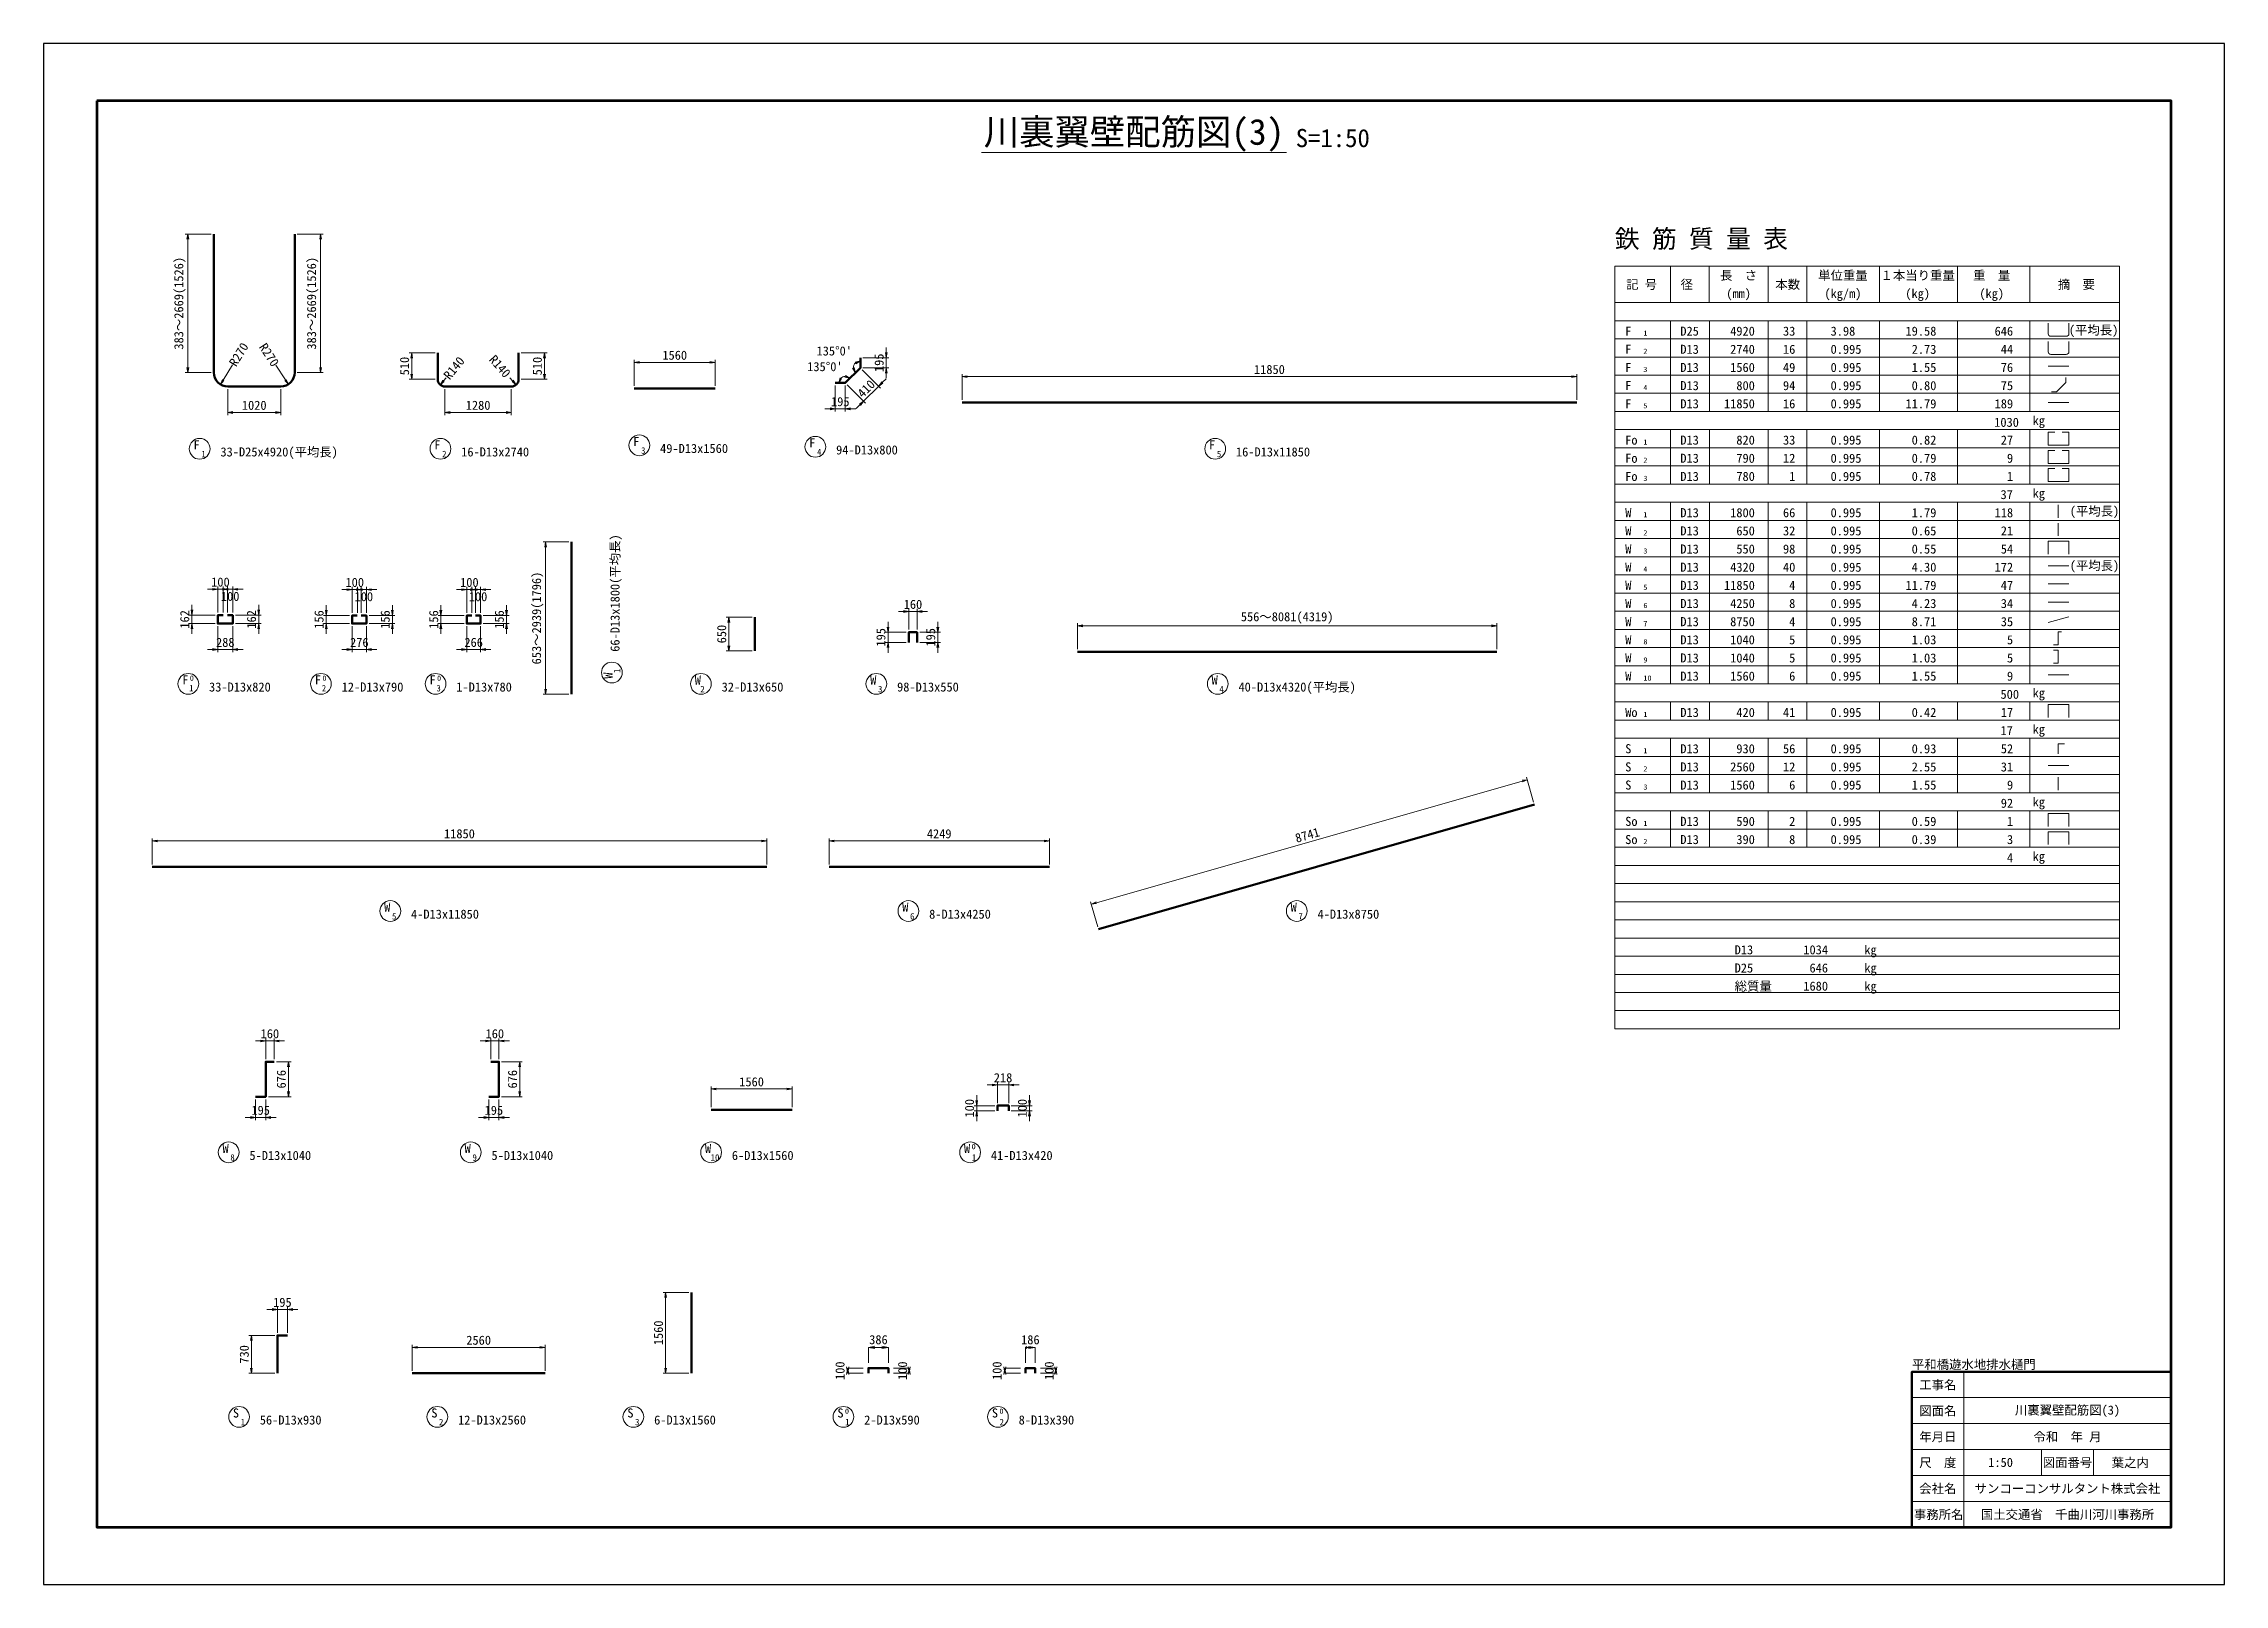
# Model space of a CAD drawing. Header units: millimetres. Extents: x 67792 to 193942, y -50017 to -20317.
# Drawn here: x 151892 to 193942, y -50017 to -20317 of the extents above; entities that cross this region are included whole.
import ezdxf
from ezdxf.enums import TextEntityAlignment as Align

# ---------------------------------------------------------------- set-up
doc = ezdxf.new("R2010")
doc.units = ezdxf.units.MM
doc.header["$LTSCALE"] = 50
doc.header["$PDSIZE"] = 300
doc.layers.get('Defpoints').update_dxf_attribs({"color": 191})
for name, color, linetype, lineweight in [('D-STR', 1, 'Continuous', 50), ('D-STR-DIM', 7, 'Continuous', 13), ('D-STR-HTXT', 7, 'Continuous', 13), ('D-STR-STR8', 1, 'Continuous', 50), ('D-STR-TXT', 7, 'Continuous', 13), ('D-TTL', 2, 'Continuous', 140), ('D-TTL-FRAM', 2, 'Continuous', 50), ('D-TTL-LINE', 7, 'Continuous', 13), ('D-TTL-TXT', 7, 'Continuous', 13)]:
    doc.layers.add(name, color=color, linetype=linetype, lineweight=lineweight)
doc.styles.add('MS ゴシック', font='MS Gothic.ttf')
doc.styles.add('STYLE1', font='MS Gothic.ttf')
doc.styles.add('YOKO_GOTHIC', font='MS Gothic.ttf')
doc.styles.add('ＭＳゴシック', font='MS Gothic.ttf')
doc.dimstyles.new('DIM-50-F', dxfattribs={"dimscale": 50, "dimtxt": 3.5, "dimasz": 2.5, "dimexe": 0, "dimexo": 2, "dimgap": 0.8, "dimtad": 1, "dimdec": 0, "dimzin": 0, "dimdsep": 46, "dimtxsty": 'MS ゴシック', "dimblk": 'OPEN', "dimcen": 0.1, "dimclrd": 256, "dimclre": 256, "dimclrt": 256, "dimaunit": 1, "dimadec": 4, "dimazin": 0, "dimtfac": 1, "dimtdec": 0, "dimtmove": 2, "dimatfit": 3, "dimldrblk": 'OPEN', "dimfxl": 1, "dimtolj": 1, "dimtzin": 0, "dimlwd": -1, "dimlwe": -1, "dimarcsym": 2})
doc.dimstyles.new('S50', dxfattribs={"dimscale": 50, "dimtxt": 3.5, "dimasz": 2, "dimexe": 1, "dimexo": 1, "dimgap": 1, "dimtad": 1, "dimdec": 0, "dimzin": 1, "dimdsep": 46, "dimtxsty": 'YOKO_GOTHIC', "dimblk": 'OPEN', "dimcen": 0, "dimclrd": 256, "dimclre": 256, "dimclrt": 256, "dimaunit": 1, "dimadec": 3, "dimazin": 0, "dimtfac": 1, "dimtdec": 0, "dimtix": 1, "dimtmove": 2, "dimatfit": 3, "dimldrblk": 'OPEN', "dimfxl": 1, "dimlwd": -1, "dimlwe": -1, "dimarcsym": 2})

msp = doc.modelspace()

# ---------------------------------------------------------------- texts
at = {"layer": 'D-STR-HTXT', "style": 'STYLE1'}
for s, p in [('D25', (183808.4, -25946.1)), ('4920', (184888.4, -25946.1)), ('33', (185668.4, -25946.1)), ('19.58', (188388.4, -25946.1)), ('646', (189868.4, -25946.1)), ('D13', (183808.4, -26296.1)), ('D13', (183808.4, -26646.1)), ('2740', (184888.4, -26296.1)), ('1560', (184888.4, -26646.1)), ('49', (185668.4, -26646.1)), ('16', (185668.4, -26296.1)), ('2.73', (188388.4, -26296.1)), ('1.55', (188388.4, -26646.1)), ('44', (189868.4, -26296.1)), ('76', (189868.4, -26646.1)), ('D13', (183808.4, -26996.1)), ('800', (184888.4, -26996.1)), ('94', (185668.4, -26996.1)), ('0.80', (188388.4, -26996.1)), ('75', (189868.4, -26996.1)), ('D13', (183808.4, -27346.1)), ('11850', (184888.4, -27346.1)), ('16', (185668.4, -27346.1)), ('11.79', (188388.4, -27346.1)), ('189', (189868.4, -27346.1)), ('D13', (183808.4, -28046.1)), ('820', (184888.4, -28046.1)), ('33', (185668.4, -28046.1)), ('0.82', (188388.4, -28046.1)), ('27', (189868.4, -28046.1)), ('D13', (183808.4, -28396.1)), ('D13', (183808.4, -28746.1)), ('790', (184888.4, -28396.1)), ('780', (184888.4, -28746.1)), ('12', (185668.4, -28396.1)), ('1', (185668.4, -28746.1)), ('0.79', (188388.4, -28396.1)), ('0.78', (188388.4, -28746.1)), ('9', (189868.4, -28396.1)), ('1', (189868.4, -28746.1)), ('D13', (183808.4, -29446.1)), ('1800', (184888.4, -29446.1)), ('66', (185668.4, -29446.1)), ('1.79', (188388.4, -29446.1)), ('118', (189868.4, -29446.1)), ('D13', (183808.4, -29796.1)), ('650', (184888.4, -29796.1)), ('32', (185668.4, -29796.1)), ('0.65', (188388.4, -29796.1)), ('21', (189868.4, -29796.1)), ('D13', (183808.4, -30146.1)), ('550', (184888.4, -30146.1)), ('98', (185668.4, -30146.1)), ('0.55', (188388.4, -30146.1)), ('54', (189868.4, -30146.1)), ('D13', (183808.4, -30496.1)), ('D13', (183808.4, -30846.1)), ('11850', (184888.4, -30846.1)), ('4320', (184888.4, -30496.1)), ('40', (185668.4, -30496.1)), ('4', (185668.4, -30846.1)), ('11.79', (188388.4, -30846.1)), ('4.30', (188388.4, -30496.1)), ('172', (189868.4, -30496.1)), ('47', (189868.4, -30846.1)), ('D13', (183808.4, -31196.1)), ('4250', (184888.4, -31196.1)), ('8', (185668.4, -31196.1)), ('4.23', (188388.4, -31196.1)), ('34', (189868.4, -31196.1)), ('D13', (183808.4, -31546.1)), ('8750', (184888.4, -31546.1)), ('4', (185668.4, -31546.1)), ('8.71', (188388.4, -31546.1)), ('35', (189868.4, -31546.1)), ('D13', (183808.4, -31896.1)), ('1040', (184888.4, -31896.1)), ('5', (185668.4, -31896.1)), ('1.03', (188388.4, -31896.1)), ('5', (189868.4, -31896.1)), ('D13', (183808.4, -32246.1)), ('1040', (184888.4, -32246.1)), ('5', (185668.4, -32246.1)), ('1.03', (188388.4, -32246.1)), ('5', (189868.4, -32246.1)), ('D13', (183808.4, -32596.1)), ('1560', (184888.4, -32596.1)), ('6', (185668.4, -32596.1)), ('1.55', (188388.4, -32596.1)), ('9', (189868.4, -32596.1)), ('D13', (183808.4, -33296.1)), ('420', (184888.4, -33296.1)), ('41', (185668.4, -33296.1)), ('0.42', (188388.4, -33296.1)), ('17', (189868.4, -33296.1)), ('D13', (183808.4, -33996.1)), ('930', (184888.4, -33996.1)), ('56', (185668.4, -33996.1)), ('0.93', (188388.4, -33996.1)), ('52', (189868.4, -33996.1)), ('D13', (183808.4, -34346.1)), ('2560', (184888.4, -34346.1)), ('12', (185668.4, -34346.1)), ('2.55', (188388.4, -34346.1)), ('31', (189868.4, -34346.1)), ('D13', (183808.4, -34696.1)), ('1560', (184888.4, -34696.1)), ('6', (185668.4, -34696.1)), ('1.55', (188388.4, -34696.1)), ('9', (189868.4, -34696.1)), ('D13', (183808.4, -35396.1)), ('590', (184888.4, -35396.1)), ('2', (185668.4, -35396.1)), ('0.59', (188388.4, -35396.1)), ('1', (189868.4, -35396.1)), ('D13', (183808.4, -35746.1)), ('390', (184888.4, -35746.1)), ('8', (185668.4, -35746.1)), ('0.39', (188388.4, -35746.1)), ('3', (189868.4, -35746.1)), ('4', (189868.4, -36096.1)), ('1034', (186298.8, -37872)), ('646', (186298.8, -38222))]:
    msp.add_text(s, height=175, dxfattribs=at).set_placement(p, align=Align.RIGHT)
for s, p in [('3.98 ', (186348.4, -25946.1)), ('0.995', (186348.4, -26296.1)), ('0.995', (186348.4, -26646.1)), ('0.995', (186348.4, -26996.1)), ('0.995', (186348.4, -27346.1)), ('0.995', (186348.4, -28046.1)), ('0.995', (186348.4, -28396.1)), ('0.995', (186348.4, -28746.1)), ('0.995', (186348.4, -29446.1)), ('0.995', (186348.4, -29796.1)), ('0.995', (186348.4, -30146.1)), ('0.995', (186348.4, -30496.1)), ('0.995', (186348.4, -30846.1)), ('0.995', (186348.4, -31196.1)), ('0.995', (186348.4, -31546.1)), ('0.995', (186348.4, -31896.1)), ('0.995', (186348.4, -32246.1)), ('0.995', (186348.4, -32596.1)), ('0.995', (186348.4, -33296.1)), ('0.995', (186348.4, -33996.1)), ('0.995', (186348.4, -34346.1)), ('0.995', (186348.4, -34696.1)), ('0.995', (186348.4, -35396.1)), ('0.995', (186348.4, -35746.1))]:
    msp.add_text(s, height=175, dxfattribs=at).set_placement(p)
at = {"layer": 'D-STR-TXT'}
for s, height, style, p in [('鉄 筋 質 量 表 ', 350, 'ＭＳゴシック', (182187.4, -24357.6)), ('33-D25x4920(平均長)', 175, 'YOKO_GOTHIC', (155301.4, -28326.6)), ('16-D13x2740', 175, 'YOKO_GOTHIC', (159943.8, -28326.6)), ('49-D13x1560', 175, 'YOKO_GOTHIC', (163779, -28259.9)), ('16-D13x11850', 175, 'YOKO_GOTHIC', (174882.8, -28326.6)), ('32-D13x650', 175, 'YOKO_GOTHIC', (164965.8, -32858.3)), ('98-D13x550', 175, 'YOKO_GOTHIC', (168348.6, -32858.3)), ('40-D13x4320(平均長)', 175, 'YOKO_GOTHIC', (174931.5, -32858.3)), ('4-D13x11850', 175, 'YOKO_GOTHIC', (158976.6, -37237.1)), ('4-D13x8750', 175, 'YOKO_GOTHIC', (176455.3, -37237.1)), ('5-D13x1040', 175, 'YOKO_GOTHIC', (155860, -41888.4)), ('5-D13x1040', 175, 'YOKO_GOTHIC', (160527.5, -41888.4)), ('41-D13x420', 175, 'YOKO_GOTHIC', (170156.8, -41888.4))]:
    msp.add_text(s, height=height, dxfattribs=dict(at, style=style)).set_placement(p, align=Align.BOTTOM_LEFT)
for s, height, style, p in [('長  さ ', 175, 'ＭＳゴシック', (184635, -24782.6)), ('単位重量 ', 175, 'ＭＳゴシック', (186645.8, -24782.6)), ('１本当り重量 ', 175, 'ＭＳゴシック', (188087.1, -24782.6)), ('重\u3000量 ', 175, 'ＭＳゴシック', (189514.7, -24782.6)), ('記 号 ', 175, 'ＭＳゴシック', (182764.5, -24957.6)), ('径 ', 175, 'ＭＳゴシック', (183635.1, -24957.6)), ('(mm) ', 175, 'ＭＳゴシック', (184635, -25132.6)), ('本数 ', 175, 'ＭＳゴシック', (185580.9, -24957.6)), ('(kg/m) ', 175, 'ＭＳゴシック', (186645.8, -25132.6)), ('(kg) ', 175, 'ＭＳゴシック', (188087.1, -25132.6)), ('(kg) ', 175, 'ＭＳゴシック', (189514.7, -25132.6)), ('摘\u3000要 ', 175, 'ＭＳゴシック', (191146.9, -24957.6)), ('F ', 175, 'YOKO_GOTHIC', (154901.4, -28051.6)), ('1', 125, 'YOKO_GOTHIC', (154976.4, -28226.6)), ('F ', 175, 'YOKO_GOTHIC', (159543.8, -28051.6)), ('2', 125, 'YOKO_GOTHIC', (159618.8, -28226.6)), ('F ', 175, 'YOKO_GOTHIC', (163379, -27984.9)), ('3', 125, 'YOKO_GOTHIC', (163454, -28159.9)), ('F ', 175, 'YOKO_GOTHIC', (174482.8, -28051.6)), ('5', 125, 'YOKO_GOTHIC', (174557.8, -28226.6)), ('W ', 175, 'YOKO_GOTHIC', (164565.8, -32583.3)), ('2 ', 125, 'YOKO_GOTHIC', (164640.8, -32758.3)), ('W ', 175, 'YOKO_GOTHIC', (167948.6, -32583.3)), ('3', 125, 'YOKO_GOTHIC', (168023.6, -32758.3)), ('W ', 175, 'YOKO_GOTHIC', (174531.5, -32583.3)), ('4', 125, 'YOKO_GOTHIC', (174606.5, -32758.3)), ('W ', 175, 'YOKO_GOTHIC', (158576.6, -36962.1)), ('W ', 175, 'YOKO_GOTHIC', (176055.3, -36962.1)), ('5', 125, 'YOKO_GOTHIC', (158651.6, -37137.1)), ('7', 125, 'YOKO_GOTHIC', (176130.3, -37137.1)), ('W ', 175, 'YOKO_GOTHIC', (155460, -41613.4)), ('W ', 175, 'YOKO_GOTHIC', (160127.5, -41613.4)), ('W ', 175, 'YOKO_GOTHIC', (169756.8, -41613.4)), ('8', 125, 'YOKO_GOTHIC', (155535, -41788.4)), ('9', 125, 'YOKO_GOTHIC', (160202.5, -41788.4)), ('1', 125, 'YOKO_GOTHIC', (169831.8, -41788.4)), ('S', 175, 'YOKO_GOTHIC', (159426.4, -46712.5)), ('2', 125, 'YOKO_GOTHIC', (159558.4, -46887.5))]:
    msp.add_text(s, height=height, dxfattribs=dict(at, style=style)).set_placement(p, align=Align.MIDDLE_CENTER)
at = {"layer": 'D-STR-TXT', "style": 'YOKO_GOTHIC'}
for s, height, p in [('F', 175, (182388.4, -25946.1)), ('1', 100, (182738.4, -25946.1)), ('F', 175, (182388.4, -26296.1)), ('F', 175, (182388.4, -26646.1)), ('2', 100, (182738.4, -26296.1)), ('F', 175, (182388.4, -26996.1)), ('4', 100, (182738.4, -26996.1)), ('3', 100, (182738.4, -26646.1)), ('F', 175, (182388.4, -27346.1)), ('5', 100, (182738.4, -27346.1)), ('Fo', 175, (182388.4, -28046.1)), ('1', 100, (182738.4, -28046.1)), ('Fo', 175, (182388.4, -28396.1)), ('Fo', 175, (182388.4, -28746.1)), ('2', 100, (182738.4, -28396.1)), ('3', 100, (182738.4, -28746.1)), ('W', 175, (182388.4, -29446.1)), ('1', 100, (182738.4, -29446.1)), ('W', 175, (182388.4, -29796.1)), ('2', 100, (182738.4, -29796.1)), ('W', 175, (182388.4, -30146.1)), ('3', 100, (182738.4, -30146.1)), ('W', 175, (182388.4, -30496.1)), ('W', 175, (182388.4, -30846.1)), ('4', 100, (182738.4, -30496.1)), ('W', 175, (182388.4, -31196.1)), ('5', 100, (182738.4, -30846.1)), ('6', 100, (182738.4, -31196.1)), ('W', 175, (182388.4, -31546.1)), ('7', 100, (182738.4, -31546.1)), ('W', 175, (182388.4, -31896.1)), ('8', 100, (182738.4, -31896.1)), ('W', 175, (182388.4, -32246.1)), ('9', 100, (182738.4, -32246.1)), ('W', 175, (182388.4, -32596.1)), ('10', 100, (182738.4, -32596.1)), ('Wo', 175, (182388.4, -33296.1)), ('1', 100, (182738.4, -33296.1)), ('S', 175, (182388.4, -33996.1)), ('1', 100, (182738.4, -33996.1)), ('S', 175, (182388.4, -34346.1)), ('2', 100, (182738.4, -34346.1)), ('S', 175, (182388.4, -34696.1)), ('3', 100, (182738.4, -34696.1)), ('So', 175, (182388.4, -35396.1)), ('1', 100, (182738.4, -35396.1)), ('So', 175, (182388.4, -35746.1)), ('2', 100, (182738.4, -35746.1)), ('D13', 175, (184498.8, -37872)), ('kg', 175, (186998.8, -37872)), ('D25', 175, (184498.8, -38222)), ('kg', 175, (186998.8, -38222)), ('総質量', 175, (184498.8, -38572)), ('kg', 175, (186998.8, -38572))]:
    msp.add_text(s, height=height, dxfattribs=at).set_placement(p)
for s, p in [('(平均長)', (191897.2, -25838)), ('1030', (189979.8, -27615.3)), ('37 ', (189982.2, -29008.6)), ('(平均長)', (191914, -29327.5)), ('(平均長)', (191914, -30377.5)), ('500', (189982.2, -32858.6)), ('17 ', (189982.2, -33558.6)), ('92', (189868.4, -34958.6))]:
    msp.add_text(s, height=175, dxfattribs=at).set_placement(p, align=Align.MIDDLE_RIGHT)
for p in [(190243.4, -27582.6), (190243.4, -28982.6), (190243.4, -32832.6), (190243.4, -33532.6), (190243.4, -34932.6), (190243.4, -35982.6)]:
    msp.add_text('kg ', height=175, dxfattribs=at).set_placement(p, align=Align.MIDDLE_LEFT)
at = {"layer": 'D-STR-TXT', "color": 4, "style": 'YOKO_GOTHIC'}
for s, height, p in [('F ', 175, (166772.6, -28013.1)), ('4', 125, (166847.6, -28188.1)), ('W ', 175, (168566.3, -36962.1)), ('6', 125, (168641.3, -37137.1)), ('W ', 175, (164762.5, -41613.4)), ('10', 125, (164837.5, -41788.4)), ('S ', 175, (155660.4, -46712.5)), ('S', 175, (163206.5, -46712.5)), ('S', 175, (167257.2, -46712.5)), ('S', 175, (170235.6, -46712.5)), ('1', 125, (155735.4, -46887.5)), ('3', 125, (163338.5, -46887.5)), ('1', 125, (167389.1, -46887.5)), ('2', 125, (170367.6, -46887.5))]:
    msp.add_text(s, height=height, dxfattribs=at).set_placement(p, align=Align.MIDDLE_CENTER)
for s, p in [('94-D13x800', (167172.6, -28288.1)), ('33-D13x820', (155081.5, -32858.3)), ('12-D13x790', (157638.7, -32858.3)), ('1-D13x780', (159849.4, -32858.3)), ('8-D13x4250', (168966.3, -37237.1)), ('6-D13x1560', (165162.5, -41888.4)), ('56-D13x930', (156060.4, -46987.5)), ('12-D13x2560', (159883.4, -46987.5)), ('6-D13x1560', (163663.5, -46987.5)), ('2-D13x590', (167714.1, -46987.5)), ('8-D13x390', (170692.6, -46987.5))]:
    msp.add_text(s, height=175, dxfattribs=at).set_placement(p, align=Align.BOTTOM_LEFT)
at = {"layer": 'D-STR-TXT', "style": 'YOKO_GOTHIC'}
msp.add_text('66-D13x1800(平均長)', height=175, rotation=90, dxfattribs=at).set_placement((163049.1, -32039.4), align=Align.BOTTOM_LEFT)
for s, height, p in [('1 ', 125, (162949.1, -32364.4)), ('W ', 175, (162774.1, -32439.4))]:
    msp.add_text(s, height=height, rotation=90, dxfattribs=at).set_placement(p, align=Align.MIDDLE_CENTER)
at = {"layer": 'D-STR-TXT', "color": 4, "style": 'YOKO_GOTHIC'}
for s, height, p in [('F', 175, (154625.3, -32666.7)), ('1', 125, (154740.9, -32804.5)), ('0', 100, (154749.7, -32598.2)), ('F', 175, (157182.4, -32666.7)), ('2', 125, (157298.1, -32804.5)), ('0', 100, (157306.8, -32598.2)), ('F', 175, (159393.1, -32666.7)), ('3', 125, (159508.8, -32804.5)), ('0', 100, (159517.5, -32598.2)), ('0', 100, (167382.2, -46727.3)), ('0', 100, (170360.7, -46727.3))]:
    msp.add_text(s, height=height, dxfattribs=at).set_placement(p, align=Align.CENTER)
at = {"layer": 'D-STR-TXT', "style": 'YOKO_GOTHIC'}
msp.add_text('1680', height=175, dxfattribs=at).set_placement((186298.8, -38572), align=Align.RIGHT)
msp.add_text('0', height=100, dxfattribs=at).set_placement((169824.9, -41628.2), align=Align.CENTER)
at = {"layer": 'D-TTL-TXT', "style": 'MS ゴシック'}
for s, height, p in [('川裏翼壁配筋図(3)', 500, (172916.7, -22416.6)), ('S=1:50', 350, (176750, -22416.6))]:
    msp.add_text(s, height=height, dxfattribs=at).set_placement(p, align=Align.BOTTOM_CENTER)
msp.add_text('平和橋遊水地排水樋門', height=175, dxfattribs=at).set_placement((187916.7, -45916.6), align=Align.BOTTOM_LEFT)
for s, p in [('工事名', (188416.7, -46166.6)), ('図面名', (188416.7, -46666.6)), ('川裏翼壁配筋図(3)', (190916.7, -46666.6)), ('年月日', (188416.7, -47166.6)), ('令和  年 月', (190916.7, -47166.6)), ('尺\u3000度', (188416.7, -47666.6)), ('1:50', (189626.6, -47666.6)), ('図面番号', (190916.7, -47666.6)), ('葉之内', (192126.6, -47666.6)), ('会社名', (188416.7, -48166.6)), ('サンコーコンサルタント株式会社', (190916.7, -48166.6)), ('事務所名', (188432.8, -48666.6)), ('国土交通省\u3000千曲川河川事務所', (190916.7, -48666.6))]:
    msp.add_text(s, height=175, dxfattribs=at).set_placement(p, align=Align.MIDDLE)

# ---------------------------------------------------------------- blocks, each defined once
blk = doc.blocks.new('_Open')
at = {"color": 0, "linetype": 'ByBlock', "lineweight": -2}
for p, q in [((-1, 0.17), (0, 0)), ((-1, -0.17), (0, 0)), ((0, 0), (-1, 0))]:
    blk.add_line(p, q, dxfattribs=at)
blk = doc.blocks.new('*D145')
at = {"layer": 'D-STR-DIM', "ltscale": 1500, "transparency": 16777216}
for p, q in [((155123, -23988), (154623, -23988)), ((154673, -26557), (154673, -24088)), ((155123, -26657), (154623, -26657))]:
    blk.add_line(p, q, dxfattribs=at)
at = {"layer": 'Defpoints', "color": 0, "ltscale": 1500, "transparency": 16777216}
for p in [(154673, -23988), (155173, -23988), (155173, -26657)]:
    blk.add_point(p, dxfattribs=at)
at = {"layer": 'D-STR-DIM', "ltscale": 1500, "transparency": 16777216, "xscale": 100, "yscale": 100, "zscale": 100}
for p, rotation in [((154673, -23988), 90), ((154673, -26657), 270)]:
    blk.add_blockref('_Open', p, dxfattribs=dict(at, rotation=rotation))
at = {"layer": 'D-STR-DIM', "ltscale": 1500, "transparency": 16777216, "insert": (154521, -25322), "char_height": 175, "attachment_point": 5, "rotation": 90, "style": 'YOKO_GOTHIC'}
blk.add_mtext('{\\W1;\\C7;383～\\C256;2669(1526)}', dxfattribs=at)
blk = doc.blocks.new('*D146')
at = {"layer": 'D-STR-DIM', "ltscale": 1500, "transparency": 16777216}
for p, q in [((156783, -23988), (157283, -23988)), ((157233, -26557), (157233, -24088)), ((156783, -26657), (157283, -26657))]:
    blk.add_line(p, q, dxfattribs=at)
at = {"layer": 'Defpoints', "color": 0, "ltscale": 1500, "transparency": 16777216}
for p in [(156733, -23988), (157233, -23988), (156733, -26657)]:
    blk.add_point(p, dxfattribs=at)
at = {"layer": 'D-STR-DIM', "ltscale": 1500, "transparency": 16777216, "xscale": 100, "yscale": 100, "zscale": 100}
for p, rotation in [((157233, -23988), 90), ((157233, -26657), 270)]:
    blk.add_blockref('_Open', p, dxfattribs=dict(at, rotation=rotation))
at = {"layer": 'D-STR-DIM', "ltscale": 1500, "transparency": 16777216, "insert": (157081, -25322), "char_height": 175, "attachment_point": 5, "rotation": 90, "style": 'YOKO_GOTHIC'}
blk.add_mtext('{\\W1;\\C7;383～}2669(1526)', dxfattribs=at)
blk = doc.blocks.new('*D147')
at = {"layer": 'D-STR-DIM', "ltscale": 1500, "transparency": 16777216}
for p, q in [((155443, -26977), (155443, -27477)), ((156463, -26977), (156463, -27477)), ((155543, -27427), (156363, -27427))]:
    blk.add_line(p, q, dxfattribs=at)
at = {"layer": 'Defpoints', "color": 0, "ltscale": 1500, "transparency": 16777216}
for p in [(155443, -26927), (156463, -26927), (156463, -27427)]:
    blk.add_point(p, dxfattribs=at)
at = {"layer": 'D-STR-DIM', "ltscale": 1500, "transparency": 16777216, "xscale": 100, "yscale": 100, "zscale": 100, "rotation": 180}
blk.add_blockref('_Open', (155443, -27427), dxfattribs=at)
at = {"layer": 'D-STR-DIM', "ltscale": 1500, "transparency": 16777216, "xscale": 100, "yscale": 100, "zscale": 100}
blk.add_blockref('_Open', (156463, -27427), dxfattribs=at)
at = {"layer": 'D-STR-DIM', "ltscale": 1500, "transparency": 16777216, "insert": (155953, -27289), "char_height": 175, "attachment_point": 5, "style": 'YOKO_GOTHIC'}
blk.add_mtext('1020', dxfattribs=at)
blk = doc.blocks.new('*D150')
at = {"layer": 'D-STR-DIM', "transparency": 16777216}
blk.add_line((155355, -26802), (155532, -26511), dxfattribs=at)
at = {"layer": 'Defpoints', "color": 0, "transparency": 16777216}
for p in [(155584, -26426), (155443, -26657)]:
    blk.add_point(p, dxfattribs=at)
at = {"layer": 'D-STR-DIM', "transparency": 16777216, "xscale": 100, "yscale": 100, "zscale": 100, "rotation": 238.6222124262136}
blk.add_blockref('_Open', (155303, -26887), dxfattribs=at)
at = {"layer": 'D-STR-DIM', "transparency": 16777216, "insert": (155655, -26309), "char_height": 175, "attachment_point": 5, "rotation": 58.6222, "style": 'YOKO_GOTHIC'}
blk.add_mtext('R270', dxfattribs=at)
blk = doc.blocks.new('*D151')
at = {"layer": 'D-STR-DIM', "transparency": 16777216}
blk.add_line((156557, -26798), (156370, -26515), dxfattribs=at)
at = {"layer": 'Defpoints', "color": 0, "transparency": 16777216}
for p in [(156315, -26431), (156463, -26657)]:
    blk.add_point(p, dxfattribs=at)
at = {"layer": 'D-STR-DIM', "transparency": 16777216, "xscale": 100, "yscale": 100, "zscale": 100, "rotation": 303.3903383239493}
blk.add_blockref('_Open', (156612, -26882), dxfattribs=at)
at = {"layer": 'D-STR-DIM', "transparency": 16777216, "insert": (156239, -26316), "char_height": 175, "attachment_point": 5, "rotation": 303.3903, "style": 'YOKO_GOTHIC'}
blk.add_mtext('R270', dxfattribs=at)
blk = doc.blocks.new('*D152')
at = {"layer": 'D-STR-DIM', "ltscale": 1500, "transparency": 16777216}
for p, q in [((159440, -26277), (158940, -26277)), ((158990, -26687), (158990, -26377)), ((159440, -26787), (158940, -26787))]:
    blk.add_line(p, q, dxfattribs=at)
at = {"layer": 'Defpoints', "color": 0, "ltscale": 1500, "transparency": 16777216}
for p in [(158990, -26277), (159490, -26277), (159490, -26787)]:
    blk.add_point(p, dxfattribs=at)
at = {"layer": 'D-STR-DIM', "ltscale": 1500, "transparency": 16777216, "xscale": 100, "yscale": 100, "zscale": 100}
for p, rotation in [((158990, -26277), 90), ((158990, -26787), 270)]:
    blk.add_blockref('_Open', p, dxfattribs=dict(at, rotation=rotation))
at = {"layer": 'D-STR-DIM', "ltscale": 1500, "transparency": 16777216, "insert": (158852, -26532), "char_height": 175, "attachment_point": 5, "rotation": 90, "style": 'YOKO_GOTHIC'}
blk.add_mtext('510', dxfattribs=at)
blk = doc.blocks.new('*D153')
at = {"layer": 'D-STR-DIM', "ltscale": 1500, "transparency": 16777216}
for p, q in [((161100, -26277), (161600, -26277)), ((161550, -26687), (161550, -26377)), ((161100, -26787), (161600, -26787))]:
    blk.add_line(p, q, dxfattribs=at)
at = {"layer": 'Defpoints', "color": 0, "ltscale": 1500, "transparency": 16777216}
for p in [(161050, -26277), (161550, -26277), (161050, -26787)]:
    blk.add_point(p, dxfattribs=at)
at = {"layer": 'D-STR-DIM', "ltscale": 1500, "transparency": 16777216, "xscale": 100, "yscale": 100, "zscale": 100}
for p, rotation in [((161550, -26277), 90), ((161550, -26787), 270)]:
    blk.add_blockref('_Open', p, dxfattribs=dict(at, rotation=rotation))
at = {"layer": 'D-STR-DIM', "ltscale": 1500, "transparency": 16777216, "insert": (161412, -26532), "char_height": 175, "attachment_point": 5, "rotation": 90, "style": 'YOKO_GOTHIC'}
blk.add_mtext('510', dxfattribs=at)
blk = doc.blocks.new('*D154')
at = {"layer": 'D-STR-DIM', "ltscale": 1500, "transparency": 16777216}
for p, q in [((159630, -26977), (159630, -27477)), ((160910, -26977), (160910, -27477)), ((159730, -27427), (160810, -27427))]:
    blk.add_line(p, q, dxfattribs=at)
at = {"layer": 'Defpoints', "color": 0, "ltscale": 1500, "transparency": 16777216}
for p in [(159630, -26927), (160910, -26927), (160910, -27427)]:
    blk.add_point(p, dxfattribs=at)
at = {"layer": 'D-STR-DIM', "ltscale": 1500, "transparency": 16777216, "xscale": 100, "yscale": 100, "zscale": 100, "rotation": 180}
blk.add_blockref('_Open', (159630, -27427), dxfattribs=at)
at = {"layer": 'D-STR-DIM', "ltscale": 1500, "transparency": 16777216, "xscale": 100, "yscale": 100, "zscale": 100}
blk.add_blockref('_Open', (160910, -27427), dxfattribs=at)
at = {"layer": 'D-STR-DIM', "ltscale": 1500, "transparency": 16777216, "insert": (160270, -27289), "char_height": 175, "attachment_point": 5, "style": 'YOKO_GOTHIC'}
blk.add_mtext('1280', dxfattribs=at)
blk = doc.blocks.new('*D155')
at = {"layer": 'D-STR-DIM', "transparency": 16777216}
blk.add_line((159605, -26818), (159655, -26756), dxfattribs=at)
at = {"layer": 'Defpoints', "color": 0, "transparency": 16777216}
for p in [(159630, -26787), (159719, -26678)]:
    blk.add_point(p, dxfattribs=at)
at = {"layer": 'D-STR-DIM', "transparency": 16777216, "xscale": 100, "yscale": 100, "zscale": 100, "rotation": 230.7574682351454}
blk.add_blockref('_Open', (159541, -26895), dxfattribs=at)
at = {"layer": 'D-STR-DIM', "transparency": 16777216, "insert": (159806, -26571), "char_height": 175, "attachment_point": 5, "rotation": 50.7575, "style": 'YOKO_GOTHIC'}
blk.add_mtext('R140', dxfattribs=at)
blk = doc.blocks.new('*D156')
at = {"layer": 'D-STR-DIM', "transparency": 16777216}
blk.add_line((160936, -26817), (160884, -26756), dxfattribs=at)
at = {"layer": 'Defpoints', "color": 0, "transparency": 16777216}
for p in [(160818, -26681), (160910, -26787)]:
    blk.add_point(p, dxfattribs=at)
at = {"layer": 'D-STR-DIM', "transparency": 16777216, "xscale": 100, "yscale": 100, "zscale": 100, "rotation": 311.3184763318716}
blk.add_blockref('_Open', (161002, -26892), dxfattribs=at)
at = {"layer": 'D-STR-DIM', "transparency": 16777216, "insert": (160690, -26537), "char_height": 175, "attachment_point": 5, "rotation": 311.3185, "style": 'YOKO_GOTHIC'}
blk.add_mtext('R140', dxfattribs=at)
blk = doc.blocks.new('*D159')
at = {"layer": 'D-STR-DIM', "ltscale": 1500, "transparency": 16777216}
for p, q in [((163281, -26911), (163281, -26411)), ((163381, -26461), (164741, -26461)), ((164841, -26911), (164841, -26411))]:
    blk.add_line(p, q, dxfattribs=at)
at = {"layer": 'Defpoints', "color": 0, "ltscale": 1500, "transparency": 16777216}
for p in [(164841, -26461), (163281, -26961), (164841, -26961)]:
    blk.add_point(p, dxfattribs=at)
at = {"layer": 'D-STR-DIM', "ltscale": 1500, "transparency": 16777216, "xscale": 100, "yscale": 100, "zscale": 100, "rotation": 180}
blk.add_blockref('_Open', (163281, -26461), dxfattribs=at)
at = {"layer": 'D-STR-DIM', "ltscale": 1500, "transparency": 16777216, "xscale": 100, "yscale": 100, "zscale": 100}
blk.add_blockref('_Open', (164841, -26461), dxfattribs=at)
at = {"layer": 'D-STR-DIM', "ltscale": 1500, "transparency": 16777216, "insert": (164061, -26324), "char_height": 175, "attachment_point": 5, "style": 'YOKO_GOTHIC'}
blk.add_mtext('1560', dxfattribs=at)
blk = doc.blocks.new('*D160')
at = {"layer": 'D-STR-DIM', "ltscale": 1500, "transparency": 16777216}
for p, q in [((167155, -26906), (167155, -27406)), ((167350, -26906), (167350, -27406)), ((167055, -27356), (166955, -27356)), ((167155, -27356), (167350, -27356)), ((167450, -27356), (167550, -27356))]:
    blk.add_line(p, q, dxfattribs=at)
at = {"layer": 'Defpoints', "color": 0, "ltscale": 1500, "transparency": 16777216}
for p in [(167155, -26856), (167350, -26856), (167350, -27356)]:
    blk.add_point(p, dxfattribs=at)
at = {"layer": 'D-STR-DIM', "ltscale": 1500, "transparency": 16777216, "xscale": 100, "yscale": 100, "zscale": 100}
blk.add_blockref('_Open', (167155, -27356), dxfattribs=at)
at = {"layer": 'D-STR-DIM', "ltscale": 1500, "transparency": 16777216, "xscale": 100, "yscale": 100, "zscale": 100, "rotation": 180}
blk.add_blockref('_Open', (167350, -27356), dxfattribs=at)
at = {"layer": 'D-STR-DIM', "ltscale": 1500, "transparency": 16777216, "insert": (167253, -27219), "char_height": 175, "attachment_point": 5, "style": 'YOKO_GOTHIC'}
blk.add_mtext('195', dxfattribs=at)
blk = doc.blocks.new('*D161')
at = {"layer": 'D-STR-DIM', "ltscale": 1500, "transparency": 16777216}
for p, q in [((167386, -26892), (167739, -27245)), ((167676, -26602), (168029, -26955)), ((168064, -26849), (168135, -26779)), ((167633, -27281), (167562, -27351)), ((167704, -27210), (167994, -26920))]:
    blk.add_line(p, q, dxfattribs=at)
at = {"layer": 'Defpoints', "color": 0, "ltscale": 1500, "transparency": 16777216}
for p in [(167350, -26856), (167640, -26566), (167994, -26920)]:
    blk.add_point(p, dxfattribs=at)
at = {"layer": 'D-STR-DIM', "ltscale": 1500, "transparency": 16777216, "xscale": 100, "yscale": 100, "zscale": 100}
for p, rotation in [((167994, -26920), 224.9999992323832), ((167704, -27210), 44.99999923238323)]:
    blk.add_blockref('_Open', p, dxfattribs=dict(at, rotation=rotation))
at = {"layer": 'D-STR-DIM', "ltscale": 1500, "transparency": 16777216, "insert": (167752, -26968), "char_height": 175, "attachment_point": 5, "rotation": 45, "style": 'YOKO_GOTHIC'}
blk.add_mtext('410', dxfattribs=at)
blk = doc.blocks.new('*D162')
at = {"layer": 'D-STR-DIM', "ltscale": 1500, "transparency": 16777216}
for p, q in [((167690, -26371), (168190, -26371)), ((168140, -26271), (168140, -26171)), ((168140, -26566), (168140, -26371)), ((167690, -26566), (168190, -26566)), ((168140, -26666), (168140, -26766))]:
    blk.add_line(p, q, dxfattribs=at)
at = {"layer": 'Defpoints', "color": 0, "ltscale": 1500, "transparency": 16777216}
for p in [(167640, -26371), (168140, -26371), (167640, -26566)]:
    blk.add_point(p, dxfattribs=at)
at = {"layer": 'D-STR-DIM', "ltscale": 1500, "transparency": 16777216, "xscale": 100, "yscale": 100, "zscale": 100}
for p, rotation in [((168140, -26371), 270), ((168140, -26566), 90)]:
    blk.add_blockref('_Open', p, dxfattribs=dict(at, rotation=rotation))
at = {"layer": 'D-STR-DIM', "ltscale": 1500, "transparency": 16777216, "insert": (168003, -26469), "char_height": 175, "attachment_point": 5, "rotation": 90, "style": 'YOKO_GOTHIC'}
blk.add_mtext('195', dxfattribs=at)
blk = doc.blocks.new('*D163')
at = {"layer": 'D-STR-DIM', "ltscale": 1500, "transparency": 16777216}
for p, q in [((169603, -27186), (169603, -26686)), ((169703, -26736), (181353, -26736)), ((181453, -27186), (181453, -26686))]:
    blk.add_line(p, q, dxfattribs=at)
at = {"layer": 'Defpoints', "color": 0, "ltscale": 1500, "transparency": 16777216}
for p in [(181453, -26736), (169603, -27236), (181453, -27236)]:
    blk.add_point(p, dxfattribs=at)
at = {"layer": 'D-STR-DIM', "ltscale": 1500, "transparency": 16777216, "xscale": 100, "yscale": 100, "zscale": 100, "rotation": 180}
blk.add_blockref('_Open', (169603, -26736), dxfattribs=at)
at = {"layer": 'D-STR-DIM', "ltscale": 1500, "transparency": 16777216, "xscale": 100, "yscale": 100, "zscale": 100}
blk.add_blockref('_Open', (181453, -26736), dxfattribs=at)
at = {"layer": 'D-STR-DIM', "ltscale": 1500, "transparency": 16777216, "insert": (175528, -26599), "char_height": 175, "attachment_point": 5, "style": 'YOKO_GOTHIC'}
blk.add_mtext('11850', dxfattribs=at)
blk = doc.blocks.new('*D164')
at = {"layer": 'D-STR-DIM', "ltscale": 1500, "transparency": 16777216}
for p, q in [((155151, -30834), (155051, -30834)), ((155251, -31284), (155251, -30784)), ((155351, -30834), (155251, -30834)), ((155351, -31284), (155351, -30784)), ((155451, -30834), (155551, -30834))]:
    blk.add_line(p, q, dxfattribs=at)
at = {"layer": 'Defpoints', "color": 0, "ltscale": 1500, "transparency": 16777216}
for p in [(155251, -30834), (155251, -31334), (155351, -31334)]:
    blk.add_point(p, dxfattribs=at)
at = {"layer": 'D-STR-DIM', "ltscale": 1500, "transparency": 16777216, "xscale": 100, "yscale": 100, "zscale": 100}
blk.add_blockref('_Open', (155251, -30834), dxfattribs=at)
at = {"layer": 'D-STR-DIM', "ltscale": 1500, "transparency": 16777216, "xscale": 100, "yscale": 100, "zscale": 100, "rotation": 180}
blk.add_blockref('_Open', (155351, -30834), dxfattribs=at)
at = {"layer": 'D-STR-DIM', "ltscale": 1500, "transparency": 16777216, "insert": (155301, -30697), "char_height": 175, "attachment_point": 5, "style": 'YOKO_GOTHIC'}
blk.add_mtext('100', dxfattribs=at)
blk = doc.blocks.new('*D165')
at = {"layer": 'D-STR-DIM', "ltscale": 1500, "transparency": 16777216}
for p, q in [((155339, -30834), (155239, -30834)), ((155439, -31284), (155439, -30784)), ((155539, -30834), (155439, -30834)), ((155539, -31284), (155539, -30784)), ((155639, -30834), (155739, -30834))]:
    blk.add_line(p, q, dxfattribs=at)
at = {"layer": 'Defpoints', "color": 0, "ltscale": 1500, "transparency": 16777216}
for p in [(155439, -30834), (155439, -31334), (155539, -31334)]:
    blk.add_point(p, dxfattribs=at)
at = {"layer": 'D-STR-DIM', "ltscale": 1500, "transparency": 16777216, "xscale": 100, "yscale": 100, "zscale": 100}
blk.add_blockref('_Open', (155439, -30834), dxfattribs=at)
at = {"layer": 'D-STR-DIM', "ltscale": 1500, "transparency": 16777216, "xscale": 100, "yscale": 100, "zscale": 100, "rotation": 180}
blk.add_blockref('_Open', (155539, -30834), dxfattribs=at)
at = {"layer": 'D-STR-DIM', "ltscale": 1500, "transparency": 16777216, "insert": (155489, -30972), "char_height": 175, "attachment_point": 5, "style": 'YOKO_GOTHIC'}
blk.add_mtext('100', dxfattribs=at)
blk = doc.blocks.new('*D166')
at = {"layer": 'D-STR-DIM', "ltscale": 1500, "transparency": 16777216}
for p, q in [((155589, -31334), (156089, -31334)), ((155589, -31496), (156089, -31496)), ((156039, -31234), (156039, -31134)), ((156039, -31496), (156039, -31334)), ((156039, -31596), (156039, -31696))]:
    blk.add_line(p, q, dxfattribs=at)
at = {"layer": 'Defpoints', "color": 0, "ltscale": 1500, "transparency": 16777216}
for p in [(155539, -31334), (155539, -31496), (156039, -31334)]:
    blk.add_point(p, dxfattribs=at)
at = {"layer": 'D-STR-DIM', "ltscale": 1500, "transparency": 16777216, "xscale": 100, "yscale": 100, "zscale": 100}
for p, rotation in [((156039, -31334), 270), ((156039, -31496), 90)]:
    blk.add_blockref('_Open', p, dxfattribs=dict(at, rotation=rotation))
at = {"layer": 'D-STR-DIM', "ltscale": 1500, "transparency": 16777216, "insert": (155901, -31415), "char_height": 175, "attachment_point": 5, "rotation": 90, "style": 'YOKO_GOTHIC'}
blk.add_mtext('162', dxfattribs=at)
blk = doc.blocks.new('*D167')
at = {"layer": 'D-STR-DIM', "ltscale": 1500, "transparency": 16777216}
for p, q in [((155251, -31546), (155251, -32046)), ((155539, -31546), (155539, -32046)), ((155151, -31996), (155051, -31996)), ((155539, -31996), (155251, -31996)), ((155639, -31996), (155739, -31996))]:
    blk.add_line(p, q, dxfattribs=at)
at = {"layer": 'Defpoints', "color": 0, "ltscale": 1500, "transparency": 16777216}
for p in [(155251, -31496), (155539, -31496), (155251, -31996)]:
    blk.add_point(p, dxfattribs=at)
at = {"layer": 'D-STR-DIM', "ltscale": 1500, "transparency": 16777216, "xscale": 100, "yscale": 100, "zscale": 100}
blk.add_blockref('_Open', (155251, -31996), dxfattribs=at)
at = {"layer": 'D-STR-DIM', "ltscale": 1500, "transparency": 16777216, "xscale": 100, "yscale": 100, "zscale": 100, "rotation": 180}
blk.add_blockref('_Open', (155539, -31996), dxfattribs=at)
at = {"layer": 'D-STR-DIM', "ltscale": 1500, "transparency": 16777216, "insert": (155395, -31859), "char_height": 175, "attachment_point": 5, "style": 'YOKO_GOTHIC'}
blk.add_mtext('288', dxfattribs=at)
blk = doc.blocks.new('*D168')
at = {"layer": 'D-STR-DIM', "ltscale": 1500, "transparency": 16777216}
for p, q in [((155201, -31334), (154701, -31334)), ((155201, -31496), (154701, -31496)), ((154751, -31234), (154751, -31134)), ((154751, -31334), (154751, -31496)), ((154751, -31596), (154751, -31696))]:
    blk.add_line(p, q, dxfattribs=at)
at = {"layer": 'Defpoints', "color": 0, "ltscale": 1500, "transparency": 16777216}
for p in [(154751, -31496), (155251, -31334), (155251, -31496)]:
    blk.add_point(p, dxfattribs=at)
at = {"layer": 'D-STR-DIM', "ltscale": 1500, "transparency": 16777216, "xscale": 100, "yscale": 100, "zscale": 100}
for p, rotation in [((154751, -31334), 270), ((154751, -31496), 90)]:
    blk.add_blockref('_Open', p, dxfattribs=dict(at, rotation=rotation))
at = {"layer": 'D-STR-DIM', "ltscale": 1500, "transparency": 16777216, "insert": (154613, -31415), "char_height": 175, "attachment_point": 5, "rotation": 90, "style": 'YOKO_GOTHIC'}
blk.add_mtext('162', dxfattribs=at)
blk = doc.blocks.new('*D169')
at = {"layer": 'D-STR-DIM', "ltscale": 1500, "transparency": 16777216}
blk.add_arc((167640, -26566), 133, 134.0791, 180.9209, dxfattribs=at)
at = {"layer": 'Defpoints', "color": 0, "ltscale": 1500, "transparency": 16777216}
for p in [(167640, -26371), (167350, -26856), (167507, -26566), (167640, -26566), (167640, -26566)]:
    blk.add_point(p, dxfattribs=at)
at = {"layer": 'D-STR-DIM', "ltscale": 1500, "transparency": 16777216, "xscale": 100, "yscale": 100, "zscale": 100}
for p, rotation in [((167640, -26433), 22.03953222691107), ((167546, -26661), 292.9604670054747)]:
    blk.add_blockref('_Open', p, dxfattribs=dict(at, rotation=rotation))
at = {"layer": 'D-STR-DIM', "ltscale": 1500, "transparency": 16777216, "insert": (167137, -26242), "char_height": 175, "attachment_point": 5, "style": 'YOKO_GOTHIC'}
blk.add_mtext("135°0'", dxfattribs=at)
blk = doc.blocks.new('*D170')
at = {"layer": 'D-STR-DIM', "ltscale": 1500, "transparency": 16777216}
blk.add_arc((167350, -26856), 126, 91.8243, 133.1757, dxfattribs=at)
at = {"layer": 'Defpoints', "color": 0, "ltscale": 1500, "transparency": 16777216}
for p in [(167155, -26856), (167350, -26731), (167350, -26856), (167350, -26856), (167640, -26566)]:
    blk.add_point(p, dxfattribs=at)
at = {"layer": 'D-STR-DIM', "ltscale": 1500, "transparency": 16777216, "xscale": 100, "yscale": 100, "zscale": 100}
for p, rotation in [((167224, -26856), 246.5878331943934), ((167439, -26767), 338.4121660379896)]:
    blk.add_blockref('_Open', p, dxfattribs=dict(at, rotation=rotation))
at = {"layer": 'D-STR-DIM', "ltscale": 1500, "transparency": 16777216, "insert": (166957, -26544), "char_height": 175, "attachment_point": 5, "style": 'YOKO_GOTHIC'}
blk.add_mtext("135°0'", dxfattribs=at)
blk = doc.blocks.new('*D171')
at = {"layer": 'D-STR-DIM', "ltscale": 1500, "transparency": 16777216}
for p, q in [((157741, -30840), (157641, -30840)), ((157841, -31290), (157841, -30790)), ((157941, -30840), (157841, -30840)), ((157941, -31290), (157941, -30790)), ((158041, -30840), (158141, -30840))]:
    blk.add_line(p, q, dxfattribs=at)
at = {"layer": 'Defpoints', "color": 0, "ltscale": 1500, "transparency": 16777216}
for p in [(157841, -30840), (157841, -31340), (157941, -31340)]:
    blk.add_point(p, dxfattribs=at)
at = {"layer": 'D-STR-DIM', "ltscale": 1500, "transparency": 16777216, "xscale": 100, "yscale": 100, "zscale": 100}
blk.add_blockref('_Open', (157841, -30840), dxfattribs=at)
at = {"layer": 'D-STR-DIM', "ltscale": 1500, "transparency": 16777216, "xscale": 100, "yscale": 100, "zscale": 100, "rotation": 180}
blk.add_blockref('_Open', (157941, -30840), dxfattribs=at)
at = {"layer": 'D-STR-DIM', "ltscale": 1500, "transparency": 16777216, "insert": (157891, -30703), "char_height": 175, "attachment_point": 5, "style": 'YOKO_GOTHIC'}
blk.add_mtext('100', dxfattribs=at)
blk = doc.blocks.new('*D172')
at = {"layer": 'D-STR-DIM', "ltscale": 1500, "transparency": 16777216}
for p, q in [((157917, -30840), (157817, -30840)), ((158017, -31290), (158017, -30790)), ((158117, -30840), (158017, -30840)), ((158117, -31290), (158117, -30790)), ((158217, -30840), (158317, -30840))]:
    blk.add_line(p, q, dxfattribs=at)
at = {"layer": 'Defpoints', "color": 0, "ltscale": 1500, "transparency": 16777216}
for p in [(158017, -30840), (158017, -31340), (158117, -31340)]:
    blk.add_point(p, dxfattribs=at)
at = {"layer": 'D-STR-DIM', "ltscale": 1500, "transparency": 16777216, "xscale": 100, "yscale": 100, "zscale": 100}
blk.add_blockref('_Open', (158017, -30840), dxfattribs=at)
at = {"layer": 'D-STR-DIM', "ltscale": 1500, "transparency": 16777216, "xscale": 100, "yscale": 100, "zscale": 100, "rotation": 180}
blk.add_blockref('_Open', (158117, -30840), dxfattribs=at)
at = {"layer": 'D-STR-DIM', "ltscale": 1500, "transparency": 16777216, "insert": (158067, -30978), "char_height": 175, "attachment_point": 5, "style": 'YOKO_GOTHIC'}
blk.add_mtext('100', dxfattribs=at)
blk = doc.blocks.new('*D173')
at = {"layer": 'D-STR-DIM', "ltscale": 1500, "transparency": 16777216}
for p, q in [((158167, -31340), (158667, -31340)), ((158167, -31496), (158667, -31496)), ((158617, -31240), (158617, -31140)), ((158617, -31496), (158617, -31340)), ((158617, -31596), (158617, -31696))]:
    blk.add_line(p, q, dxfattribs=at)
at = {"layer": 'Defpoints', "color": 0, "ltscale": 1500, "transparency": 16777216}
for p in [(158117, -31340), (158117, -31496), (158617, -31340)]:
    blk.add_point(p, dxfattribs=at)
at = {"layer": 'D-STR-DIM', "ltscale": 1500, "transparency": 16777216, "xscale": 100, "yscale": 100, "zscale": 100}
for p, rotation in [((158617, -31340), 270), ((158617, -31496), 90)]:
    blk.add_blockref('_Open', p, dxfattribs=dict(at, rotation=rotation))
at = {"layer": 'D-STR-DIM', "ltscale": 1500, "transparency": 16777216, "insert": (158479, -31418), "char_height": 175, "attachment_point": 5, "rotation": 90, "style": 'YOKO_GOTHIC'}
blk.add_mtext('156', dxfattribs=at)
blk = doc.blocks.new('*D174')
at = {"layer": 'D-STR-DIM', "ltscale": 1500, "transparency": 16777216}
for p, q in [((157841, -31546), (157841, -32046)), ((158117, -31546), (158117, -32046)), ((157741, -31996), (157641, -31996)), ((158117, -31996), (157841, -31996)), ((158217, -31996), (158317, -31996))]:
    blk.add_line(p, q, dxfattribs=at)
at = {"layer": 'Defpoints', "color": 0, "ltscale": 1500, "transparency": 16777216}
for p in [(157841, -31496), (158117, -31496), (157841, -31996)]:
    blk.add_point(p, dxfattribs=at)
at = {"layer": 'D-STR-DIM', "ltscale": 1500, "transparency": 16777216, "xscale": 100, "yscale": 100, "zscale": 100}
blk.add_blockref('_Open', (157841, -31996), dxfattribs=at)
at = {"layer": 'D-STR-DIM', "ltscale": 1500, "transparency": 16777216, "xscale": 100, "yscale": 100, "zscale": 100, "rotation": 180}
blk.add_blockref('_Open', (158117, -31996), dxfattribs=at)
at = {"layer": 'D-STR-DIM', "ltscale": 1500, "transparency": 16777216, "insert": (157979, -31859), "char_height": 175, "attachment_point": 5, "style": 'YOKO_GOTHIC'}
blk.add_mtext('276', dxfattribs=at)
blk = doc.blocks.new('*D175')
at = {"layer": 'D-STR-DIM', "ltscale": 1500, "transparency": 16777216}
for p, q in [((157791, -31340), (157291, -31340)), ((157791, -31496), (157291, -31496)), ((157341, -31240), (157341, -31140)), ((157341, -31340), (157341, -31496)), ((157341, -31596), (157341, -31696))]:
    blk.add_line(p, q, dxfattribs=at)
at = {"layer": 'Defpoints', "color": 0, "ltscale": 1500, "transparency": 16777216}
for p in [(157341, -31496), (157841, -31340), (157841, -31496)]:
    blk.add_point(p, dxfattribs=at)
at = {"layer": 'D-STR-DIM', "ltscale": 1500, "transparency": 16777216, "xscale": 100, "yscale": 100, "zscale": 100}
for p, rotation in [((157341, -31340), 270), ((157341, -31496), 90)]:
    blk.add_blockref('_Open', p, dxfattribs=dict(at, rotation=rotation))
at = {"layer": 'D-STR-DIM', "ltscale": 1500, "transparency": 16777216, "insert": (157203, -31418), "char_height": 175, "attachment_point": 5, "rotation": 90, "style": 'YOKO_GOTHIC'}
blk.add_mtext('156', dxfattribs=at)
blk = doc.blocks.new('*D176')
at = {"layer": 'D-STR-DIM', "ltscale": 1500, "transparency": 16777216}
for p, q in [((162021, -29920), (161521, -29920)), ((161571, -30020), (161571, -32758)), ((162021, -32858), (161521, -32858))]:
    blk.add_line(p, q, dxfattribs=at)
at = {"layer": 'Defpoints', "color": 0, "ltscale": 1500, "transparency": 16777216}
for p in [(162071, -29920), (161571, -32858), (162071, -32858)]:
    blk.add_point(p, dxfattribs=at)
at = {"layer": 'D-STR-DIM', "ltscale": 1500, "transparency": 16777216, "xscale": 100, "yscale": 100, "zscale": 100}
for p, rotation in [((161571, -29920), 90), ((161571, -32858), 270)]:
    blk.add_blockref('_Open', p, dxfattribs=dict(at, rotation=rotation))
at = {"layer": 'D-STR-DIM', "ltscale": 1500, "transparency": 16777216, "insert": (161419, -31389), "char_height": 175, "attachment_point": 5, "rotation": 90, "style": 'YOKO_GOTHIC'}
blk.add_mtext('653～2939(1796)', dxfattribs=at)
blk = doc.blocks.new('*D177')
at = {"layer": 'D-STR-DIM', "ltscale": 1500, "transparency": 16777216}
for p, q in [((165555, -31373), (165055, -31373)), ((165105, -31923), (165105, -31473)), ((165555, -32023), (165055, -32023))]:
    blk.add_line(p, q, dxfattribs=at)
at = {"layer": 'Defpoints', "color": 0, "ltscale": 1500, "transparency": 16777216}
for p in [(165105, -31373), (165605, -31373), (165605, -32023)]:
    blk.add_point(p, dxfattribs=at)
at = {"layer": 'D-STR-DIM', "ltscale": 1500, "transparency": 16777216, "xscale": 100, "yscale": 100, "zscale": 100}
for p, rotation in [((165105, -31373), 90), ((165105, -32023), 270)]:
    blk.add_blockref('_Open', p, dxfattribs=dict(at, rotation=rotation))
at = {"layer": 'D-STR-DIM', "ltscale": 1500, "transparency": 16777216, "insert": (164967, -31698), "char_height": 175, "attachment_point": 5, "rotation": 90, "style": 'YOKO_GOTHIC'}
blk.add_mtext('650', dxfattribs=at)
blk = doc.blocks.new('*D178')
at = {"layer": 'D-STR-DIM', "transparency": 16777216}
for p, q in [((168475, -31263), (168375, -31263)), ((168575, -31613), (168575, -31213)), ((168575, -31263), (168735, -31263)), ((168735, -31613), (168735, -31213)), ((168835, -31263), (168935, -31263))]:
    blk.add_line(p, q, dxfattribs=at)
at = {"layer": 'Defpoints', "color": 0, "transparency": 16777216}
for p in [(168735, -31263), (168575, -31663), (168735, -31663)]:
    blk.add_point(p, dxfattribs=at)
at = {"layer": 'D-STR-DIM', "transparency": 16777216, "xscale": 100, "yscale": 100, "zscale": 100}
blk.add_blockref('_Open', (168575, -31263), dxfattribs=at)
at = {"layer": 'D-STR-DIM', "transparency": 16777216, "xscale": 100, "yscale": 100, "zscale": 100, "rotation": 180}
blk.add_blockref('_Open', (168735, -31263), dxfattribs=at)
at = {"layer": 'D-STR-DIM', "transparency": 16777216, "insert": (168655, -31126), "char_height": 175, "attachment_point": 5, "style": 'YOKO_GOTHIC'}
blk.add_mtext('160', dxfattribs=at)
blk = doc.blocks.new('*D179')
at = {"layer": 'D-STR-DIM', "transparency": 16777216}
for p, q in [((168175, -31563), (168175, -31463)), ((168525, -31663), (168125, -31663)), ((168525, -31858), (168125, -31858)), ((168175, -31858), (168175, -31663)), ((168175, -31958), (168175, -32058))]:
    blk.add_line(p, q, dxfattribs=at)
at = {"layer": 'Defpoints', "color": 0, "transparency": 16777216}
for p in [(168175, -31663), (168575, -31663), (168575, -31858)]:
    blk.add_point(p, dxfattribs=at)
at = {"layer": 'D-STR-DIM', "transparency": 16777216, "xscale": 100, "yscale": 100, "zscale": 100}
for p, rotation in [((168175, -31663), 270), ((168175, -31858), 90)]:
    blk.add_blockref('_Open', p, dxfattribs=dict(at, rotation=rotation))
at = {"layer": 'D-STR-DIM', "transparency": 16777216, "insert": (168037, -31761), "char_height": 175, "attachment_point": 5, "rotation": 90, "style": 'YOKO_GOTHIC'}
blk.add_mtext('195', dxfattribs=at)
blk = doc.blocks.new('*D180')
at = {"layer": 'D-STR-DIM', "transparency": 16777216}
for p, q in [((169135, -31563), (169135, -31463)), ((168785, -31663), (169185, -31663)), ((168785, -31858), (169185, -31858)), ((169135, -31858), (169135, -31663)), ((169135, -31958), (169135, -32058))]:
    blk.add_line(p, q, dxfattribs=at)
at = {"layer": 'Defpoints', "color": 0, "transparency": 16777216}
for p in [(168735, -31663), (168735, -31858), (169135, -31663)]:
    blk.add_point(p, dxfattribs=at)
at = {"layer": 'D-STR-DIM', "transparency": 16777216, "xscale": 100, "yscale": 100, "zscale": 100}
for p, rotation in [((169135, -31663), 270), ((169135, -31858), 90)]:
    blk.add_blockref('_Open', p, dxfattribs=dict(at, rotation=rotation))
at = {"layer": 'D-STR-DIM', "transparency": 16777216, "insert": (168997, -31761), "char_height": 175, "attachment_point": 5, "rotation": 90, "style": 'YOKO_GOTHIC'}
blk.add_mtext('195', dxfattribs=at)
blk = doc.blocks.new('*D181')
at = {"layer": 'D-STR-DIM', "ltscale": 1500, "transparency": 16777216}
for p, q in [((171830, -31989), (171830, -31489)), ((179910, -31989), (179910, -31489)), ((171930, -31539), (179810, -31539))]:
    blk.add_line(p, q, dxfattribs=at)
at = {"layer": 'Defpoints', "color": 0, "ltscale": 1500, "transparency": 16777216}
for p in [(179910, -31539), (171830, -32039), (179910, -32039)]:
    blk.add_point(p, dxfattribs=at)
at = {"layer": 'D-STR-DIM', "ltscale": 1500, "transparency": 16777216, "xscale": 100, "yscale": 100, "zscale": 100, "rotation": 180}
blk.add_blockref('_Open', (171830, -31539), dxfattribs=at)
at = {"layer": 'D-STR-DIM', "ltscale": 1500, "transparency": 16777216, "xscale": 100, "yscale": 100, "zscale": 100}
blk.add_blockref('_Open', (179910, -31539), dxfattribs=at)
at = {"layer": 'D-STR-DIM', "ltscale": 1500, "transparency": 16777216, "insert": (175870, -31387), "char_height": 175, "attachment_point": 5, "style": 'YOKO_GOTHIC'}
blk.add_mtext('556～{\\A1;\\C7;8081(4319)}', dxfattribs=at)
blk = doc.blocks.new('*D182')
at = {"layer": 'D-STR-DIM', "ltscale": 1500, "transparency": 16777216}
for p, q in [((153985, -36137), (153985, -35637)), ((154085, -35687), (165735, -35687)), ((165835, -36137), (165835, -35637))]:
    blk.add_line(p, q, dxfattribs=at)
at = {"layer": 'Defpoints', "color": 0, "ltscale": 1500, "transparency": 16777216}
for p in [(165835, -35687), (153985, -36187), (165835, -36187)]:
    blk.add_point(p, dxfattribs=at)
at = {"layer": 'D-STR-DIM', "ltscale": 1500, "transparency": 16777216, "xscale": 100, "yscale": 100, "zscale": 100, "rotation": 180}
blk.add_blockref('_Open', (153985, -35687), dxfattribs=at)
at = {"layer": 'D-STR-DIM', "ltscale": 1500, "transparency": 16777216, "xscale": 100, "yscale": 100, "zscale": 100}
blk.add_blockref('_Open', (165835, -35687), dxfattribs=at)
at = {"layer": 'D-STR-DIM', "ltscale": 1500, "transparency": 16777216, "insert": (159910, -35549), "char_height": 175, "attachment_point": 5, "style": 'YOKO_GOTHIC'}
blk.add_mtext('11850', dxfattribs=at)
blk = doc.blocks.new('*D183')
at = {"layer": 'D-STR-DIM', "ltscale": 1500, "transparency": 16777216}
for p, q in [((167036, -36137), (167036, -35637)), ((167136, -35687), (171185, -35687)), ((171285, -36137), (171285, -35637))]:
    blk.add_line(p, q, dxfattribs=at)
at = {"layer": 'Defpoints', "color": 0, "ltscale": 1500, "transparency": 16777216}
for p in [(171285, -35687), (167036, -36187), (171285, -36187)]:
    blk.add_point(p, dxfattribs=at)
at = {"layer": 'D-STR-DIM', "ltscale": 1500, "transparency": 16777216, "xscale": 100, "yscale": 100, "zscale": 100, "rotation": 180}
blk.add_blockref('_Open', (167036, -35687), dxfattribs=at)
at = {"layer": 'D-STR-DIM', "ltscale": 1500, "transparency": 16777216, "xscale": 100, "yscale": 100, "zscale": 100}
blk.add_blockref('_Open', (171285, -35687), dxfattribs=at)
at = {"layer": 'D-STR-DIM', "ltscale": 1500, "transparency": 16777216, "insert": (169160, -35549), "char_height": 175, "attachment_point": 5, "style": 'YOKO_GOTHIC'}
blk.add_mtext('4249', dxfattribs=at)
blk = doc.blocks.new('*D184')
at = {"layer": 'D-STR-DIM', "ltscale": 1500, "transparency": 16777216}
for p, q in [((180623, -34938), (180486, -34457)), ((172191, -36879), (180403, -34533)), ((172218, -37339), (172081, -36858))]:
    blk.add_line(p, q, dxfattribs=at)
at = {"layer": 'Defpoints', "color": 0, "ltscale": 1500, "transparency": 16777216}
for p in [(180500, -34505), (180637, -34986), (172232, -37387)]:
    blk.add_point(p, dxfattribs=at)
at = {"layer": 'D-STR-DIM', "ltscale": 1500, "transparency": 16777216, "xscale": 100, "yscale": 100, "zscale": 100}
for p, rotation in [((180500, -34505), 15.94539590092103), ((172095, -36906), 195.945395900921)]:
    blk.add_blockref('_Open', p, dxfattribs=dict(at, rotation=rotation))
at = {"layer": 'D-STR-DIM', "ltscale": 1500, "transparency": 16777216, "insert": (176259, -35574), "char_height": 175, "attachment_point": 5, "rotation": 15.9454, "style": 'YOKO_GOTHIC'}
blk.add_mtext('8741', dxfattribs=at)
blk = doc.blocks.new('*D185')
at = {"layer": 'D-STR-DIM', "transparency": 16777216}
for p, q in [((164763, -40817), (164763, -40417)), ((164863, -40467), (166223, -40467)), ((166323, -40817), (166323, -40417))]:
    blk.add_line(p, q, dxfattribs=at)
at = {"layer": 'Defpoints', "color": 0, "transparency": 16777216}
for p in [(166323, -40467), (164763, -40867), (166323, -40867)]:
    blk.add_point(p, dxfattribs=at)
at = {"layer": 'D-STR-DIM', "transparency": 16777216, "xscale": 100, "yscale": 100, "zscale": 100, "rotation": 180}
blk.add_blockref('_Open', (164763, -40467), dxfattribs=at)
at = {"layer": 'D-STR-DIM', "transparency": 16777216, "xscale": 100, "yscale": 100, "zscale": 100}
blk.add_blockref('_Open', (166323, -40467), dxfattribs=at)
at = {"layer": 'D-STR-DIM', "transparency": 16777216, "insert": (165543, -40330), "char_height": 175, "attachment_point": 5, "style": 'YOKO_GOTHIC'}
blk.add_mtext('1560', dxfattribs=at)
blk = doc.blocks.new('*D186')
at = {"layer": 'D-STR-DIM', "transparency": 16777216}
for p, q in [((155980, -40667), (155980, -41067)), ((156175, -40667), (156175, -41067)), ((155880, -41017), (155780, -41017)), ((155980, -41017), (156175, -41017)), ((156275, -41017), (156375, -41017))]:
    blk.add_line(p, q, dxfattribs=at)
at = {"layer": 'Defpoints', "color": 0, "transparency": 16777216}
for p in [(155980, -40617), (156175, -40617), (156175, -41017)]:
    blk.add_point(p, dxfattribs=at)
at = {"layer": 'D-STR-DIM', "transparency": 16777216, "xscale": 100, "yscale": 100, "zscale": 100}
blk.add_blockref('_Open', (155980, -41017), dxfattribs=at)
at = {"layer": 'D-STR-DIM', "transparency": 16777216, "xscale": 100, "yscale": 100, "zscale": 100, "rotation": 180}
blk.add_blockref('_Open', (156175, -41017), dxfattribs=at)
at = {"layer": 'D-STR-DIM', "transparency": 16777216, "insert": (156077, -40879), "char_height": 175, "attachment_point": 5, "style": 'YOKO_GOTHIC'}
blk.add_mtext('195', dxfattribs=at)
blk = doc.blocks.new('*D187')
at = {"layer": 'D-STR-DIM', "transparency": 16777216}
for p, q in [((160477, -40667), (160477, -41067)), ((160672, -40667), (160672, -41067)), ((160377, -41017), (160277, -41017)), ((160672, -41017), (160477, -41017)), ((160772, -41017), (160872, -41017))]:
    blk.add_line(p, q, dxfattribs=at)
at = {"layer": 'Defpoints', "color": 0, "transparency": 16777216}
for p in [(160477, -40617), (160672, -40617), (160477, -41017)]:
    blk.add_point(p, dxfattribs=at)
at = {"layer": 'D-STR-DIM', "transparency": 16777216, "xscale": 100, "yscale": 100, "zscale": 100}
blk.add_blockref('_Open', (160477, -41017), dxfattribs=at)
at = {"layer": 'D-STR-DIM', "transparency": 16777216, "xscale": 100, "yscale": 100, "zscale": 100, "rotation": 180}
blk.add_blockref('_Open', (160672, -41017), dxfattribs=at)
at = {"layer": 'D-STR-DIM', "transparency": 16777216, "insert": (160574, -40879), "char_height": 175, "attachment_point": 5, "style": 'YOKO_GOTHIC'}
blk.add_mtext('195', dxfattribs=at)
blk = doc.blocks.new('*D188')
at = {"layer": 'D-STR-DIM', "transparency": 16777216}
for p, q in [((160722, -39941), (161122, -39941)), ((161072, -40517), (161072, -40041)), ((160722, -40617), (161122, -40617))]:
    blk.add_line(p, q, dxfattribs=at)
at = {"layer": 'Defpoints', "color": 0, "transparency": 16777216}
for p in [(160672, -39941), (161072, -39941), (160672, -40617)]:
    blk.add_point(p, dxfattribs=at)
at = {"layer": 'D-STR-DIM', "transparency": 16777216, "xscale": 100, "yscale": 100, "zscale": 100}
for p, rotation in [((161072, -39941), 90), ((161072, -40617), 270)]:
    blk.add_blockref('_Open', p, dxfattribs=dict(at, rotation=rotation))
at = {"layer": 'D-STR-DIM', "transparency": 16777216, "insert": (160934, -40279), "char_height": 175, "attachment_point": 5, "rotation": 90, "style": 'YOKO_GOTHIC'}
blk.add_mtext('676', dxfattribs=at)
blk = doc.blocks.new('*D189')
at = {"layer": 'D-STR-DIM', "transparency": 16777216}
for p, q in [((156175, -39891), (156175, -39491)), ((156335, -39891), (156335, -39491)), ((156075, -39541), (155975, -39541)), ((156175, -39541), (156335, -39541)), ((156435, -39541), (156535, -39541))]:
    blk.add_line(p, q, dxfattribs=at)
at = {"layer": 'Defpoints', "color": 0, "transparency": 16777216}
for p in [(156175, -39941), (156335, -39541), (156335, -39941)]:
    blk.add_point(p, dxfattribs=at)
at = {"layer": 'D-STR-DIM', "transparency": 16777216, "xscale": 100, "yscale": 100, "zscale": 100}
blk.add_blockref('_Open', (156175, -39541), dxfattribs=at)
at = {"layer": 'D-STR-DIM', "transparency": 16777216, "xscale": 100, "yscale": 100, "zscale": 100, "rotation": 180}
blk.add_blockref('_Open', (156335, -39541), dxfattribs=at)
at = {"layer": 'D-STR-DIM', "transparency": 16777216, "insert": (156255, -39403), "char_height": 175, "attachment_point": 5, "style": 'YOKO_GOTHIC'}
blk.add_mtext('160', dxfattribs=at)
blk = doc.blocks.new('*D190')
at = {"layer": 'D-STR-DIM', "transparency": 16777216}
for p, q in [((160512, -39891), (160512, -39491)), ((160672, -39891), (160672, -39491)), ((160412, -39541), (160312, -39541)), ((160672, -39541), (160512, -39541)), ((160772, -39541), (160872, -39541))]:
    blk.add_line(p, q, dxfattribs=at)
at = {"layer": 'Defpoints', "color": 0, "transparency": 16777216}
for p in [(160512, -39541), (160512, -39941), (160672, -39941)]:
    blk.add_point(p, dxfattribs=at)
at = {"layer": 'D-STR-DIM', "transparency": 16777216, "xscale": 100, "yscale": 100, "zscale": 100}
blk.add_blockref('_Open', (160512, -39541), dxfattribs=at)
at = {"layer": 'D-STR-DIM', "transparency": 16777216, "xscale": 100, "yscale": 100, "zscale": 100, "rotation": 180}
blk.add_blockref('_Open', (160672, -39541), dxfattribs=at)
at = {"layer": 'D-STR-DIM', "transparency": 16777216, "insert": (160592, -39403), "char_height": 175, "attachment_point": 5, "style": 'YOKO_GOTHIC'}
blk.add_mtext('160', dxfattribs=at)
blk = doc.blocks.new('*D191')
at = {"layer": 'D-STR-DIM', "transparency": 16777216}
for p, q in [((156385, -39941), (156664, -39941)), ((156614, -40517), (156614, -40041)), ((156225, -40617), (156664, -40617))]:
    blk.add_line(p, q, dxfattribs=at)
at = {"layer": 'Defpoints', "color": 0, "transparency": 16777216}
for p in [(156335, -39941), (156614, -39941), (156175, -40617)]:
    blk.add_point(p, dxfattribs=at)
at = {"layer": 'D-STR-DIM', "transparency": 16777216, "xscale": 100, "yscale": 100, "zscale": 100}
for p, rotation in [((156614, -39941), 90), ((156614, -40617), 270)]:
    blk.add_blockref('_Open', p, dxfattribs=dict(at, rotation=rotation))
at = {"layer": 'D-STR-DIM', "transparency": 16777216, "insert": (156476, -40279), "char_height": 175, "attachment_point": 5, "rotation": 90, "style": 'YOKO_GOTHIC'}
blk.add_mtext('676', dxfattribs=at)
blk = doc.blocks.new('*D192')
at = {"layer": 'D-STR-DIM', "ltscale": 1500, "transparency": 16777216}
for p, q in [((159000, -45898), (159000, -45398)), ((161560, -45898), (161560, -45398)), ((159100, -45448), (161460, -45448))]:
    blk.add_line(p, q, dxfattribs=at)
at = {"layer": 'Defpoints', "color": 0, "ltscale": 1500, "transparency": 16777216}
for p in [(161560, -45448), (159000, -45948), (161560, -45948)]:
    blk.add_point(p, dxfattribs=at)
at = {"layer": 'D-STR-DIM', "ltscale": 1500, "transparency": 16777216, "xscale": 100, "yscale": 100, "zscale": 100, "rotation": 180}
blk.add_blockref('_Open', (159000, -45448), dxfattribs=at)
at = {"layer": 'D-STR-DIM', "ltscale": 1500, "transparency": 16777216, "xscale": 100, "yscale": 100, "zscale": 100}
blk.add_blockref('_Open', (161560, -45448), dxfattribs=at)
at = {"layer": 'D-STR-DIM', "ltscale": 1500, "transparency": 16777216, "insert": (160280, -45311), "char_height": 175, "attachment_point": 5, "style": 'YOKO_GOTHIC'}
blk.add_mtext('2560', dxfattribs=at)
blk = doc.blocks.new('*D193')
at = {"layer": 'D-STR-DIM', "ltscale": 1500, "transparency": 16777216}
for p, q in [((164335, -44388), (163835, -44388)), ((163885, -44488), (163885, -45848)), ((164335, -45948), (163835, -45948))]:
    blk.add_line(p, q, dxfattribs=at)
at = {"layer": 'Defpoints', "color": 0, "ltscale": 1500, "transparency": 16777216}
for p in [(164385, -44388), (163885, -45948), (164385, -45948)]:
    blk.add_point(p, dxfattribs=at)
at = {"layer": 'D-STR-DIM', "ltscale": 1500, "transparency": 16777216, "xscale": 100, "yscale": 100, "zscale": 100}
for p, rotation in [((163885, -44388), 90), ((163885, -45948), 270)]:
    blk.add_blockref('_Open', p, dxfattribs=dict(at, rotation=rotation))
at = {"layer": 'D-STR-DIM', "ltscale": 1500, "transparency": 16777216, "insert": (163748, -45168), "char_height": 175, "attachment_point": 5, "rotation": 90, "style": 'YOKO_GOTHIC'}
blk.add_mtext('1560', dxfattribs=at)
blk = doc.blocks.new('*D194')
at = {"layer": 'D-STR-DIM', "ltscale": 1500, "transparency": 16777216}
for p, q in [((156349, -45218), (155849, -45218)), ((155899, -45318), (155899, -45848)), ((156349, -45948), (155849, -45948))]:
    blk.add_line(p, q, dxfattribs=at)
at = {"layer": 'Defpoints', "color": 0, "ltscale": 1500, "transparency": 16777216}
for p in [(156399, -45218), (155899, -45948), (156399, -45948)]:
    blk.add_point(p, dxfattribs=at)
at = {"layer": 'D-STR-DIM', "ltscale": 1500, "transparency": 16777216, "xscale": 100, "yscale": 100, "zscale": 100}
for p, rotation in [((155899, -45218), 90), ((155899, -45948), 270)]:
    blk.add_blockref('_Open', p, dxfattribs=dict(at, rotation=rotation))
at = {"layer": 'D-STR-DIM', "ltscale": 1500, "transparency": 16777216, "insert": (155761, -45583), "char_height": 175, "attachment_point": 5, "rotation": 90, "style": 'YOKO_GOTHIC'}
blk.add_mtext('730', dxfattribs=at)
blk = doc.blocks.new('*D195')
at = {"layer": 'D-STR-DIM', "transparency": 16777216}
for p, q in [((170283, -40739), (170283, -40339)), ((170501, -40739), (170501, -40339)), ((170183, -40389), (170083, -40389)), ((170283, -40389), (170501, -40389)), ((170601, -40389), (170701, -40389))]:
    blk.add_line(p, q, dxfattribs=at)
at = {"layer": 'Defpoints', "color": 0, "transparency": 16777216}
for p in [(170501, -40389), (170283, -40789), (170501, -40789)]:
    blk.add_point(p, dxfattribs=at)
at = {"layer": 'D-STR-DIM', "transparency": 16777216, "xscale": 100, "yscale": 100, "zscale": 100}
blk.add_blockref('_Open', (170283, -40389), dxfattribs=at)
at = {"layer": 'D-STR-DIM', "transparency": 16777216, "xscale": 100, "yscale": 100, "zscale": 100, "rotation": 180}
blk.add_blockref('_Open', (170501, -40389), dxfattribs=at)
at = {"layer": 'D-STR-DIM', "transparency": 16777216, "insert": (170392, -40251), "char_height": 175, "attachment_point": 5, "style": 'YOKO_GOTHIC'}
blk.add_mtext('218', dxfattribs=at)
blk = doc.blocks.new('*D196')
at = {"layer": 'D-STR-DIM', "transparency": 16777216}
for p, q in [((169883, -40689), (169883, -40589)), ((170233, -40789), (169833, -40789)), ((170233, -40889), (169833, -40889)), ((169883, -40889), (169883, -40789)), ((169883, -40989), (169883, -41089))]:
    blk.add_line(p, q, dxfattribs=at)
at = {"layer": 'Defpoints', "color": 0, "transparency": 16777216}
for p in [(169883, -40789), (170283, -40789), (170283, -40889)]:
    blk.add_point(p, dxfattribs=at)
at = {"layer": 'D-STR-DIM', "transparency": 16777216, "xscale": 100, "yscale": 100, "zscale": 100}
for p, rotation in [((169883, -40789), 270), ((169883, -40889), 90)]:
    blk.add_blockref('_Open', p, dxfattribs=dict(at, rotation=rotation))
at = {"layer": 'D-STR-DIM', "transparency": 16777216, "insert": (169746, -40839), "char_height": 175, "attachment_point": 5, "rotation": 90, "style": 'YOKO_GOTHIC'}
blk.add_mtext('100', dxfattribs=at)
blk = doc.blocks.new('*D197')
at = {"layer": 'D-STR-DIM', "transparency": 16777216}
for p, q in [((170901, -40689), (170901, -40589)), ((170551, -40789), (170951, -40789)), ((170551, -40889), (170951, -40889)), ((170901, -40889), (170901, -40789)), ((170901, -40989), (170901, -41089))]:
    blk.add_line(p, q, dxfattribs=at)
at = {"layer": 'Defpoints', "color": 0, "transparency": 16777216}
for p in [(170501, -40789), (170501, -40889), (170901, -40789)]:
    blk.add_point(p, dxfattribs=at)
at = {"layer": 'D-STR-DIM', "transparency": 16777216, "xscale": 100, "yscale": 100, "zscale": 100}
for p, rotation in [((170901, -40789), 270), ((170901, -40889), 90)]:
    blk.add_blockref('_Open', p, dxfattribs=dict(at, rotation=rotation))
at = {"layer": 'D-STR-DIM', "transparency": 16777216, "insert": (170764, -40839), "char_height": 175, "attachment_point": 5, "rotation": 90, "style": 'YOKO_GOTHIC'}
blk.add_mtext('100', dxfattribs=at)
blk = doc.blocks.new('*D373')
at = {"layer": 'D-STR-DIM', "ltscale": 1500, "transparency": 16777216}
for p, q in [((156299, -44718), (156199, -44718)), ((156399, -45168), (156399, -44668)), ((156594, -44718), (156399, -44718)), ((156594, -45168), (156594, -44668)), ((156694, -44718), (156794, -44718))]:
    blk.add_line(p, q, dxfattribs=at)
at = {"layer": 'Defpoints', "color": 0, "ltscale": 1500, "transparency": 16777216}
for p in [(156399, -44718), (156399, -45218), (156594, -45218)]:
    blk.add_point(p, dxfattribs=at)
at = {"layer": 'D-STR-DIM', "ltscale": 1500, "transparency": 16777216, "xscale": 100, "yscale": 100, "zscale": 100}
blk.add_blockref('_Open', (156399, -44718), dxfattribs=at)
at = {"layer": 'D-STR-DIM', "ltscale": 1500, "transparency": 16777216, "xscale": 100, "yscale": 100, "zscale": 100, "rotation": 180}
blk.add_blockref('_Open', (156594, -44718), dxfattribs=at)
at = {"layer": 'D-STR-DIM', "ltscale": 1500, "transparency": 16777216, "insert": (156496, -44581), "char_height": 175, "attachment_point": 5, "style": 'YOKO_GOTHIC'}
blk.add_mtext('195', dxfattribs=at)
blk = doc.blocks.new('*D423')
at = {"layer": 'D-STR-DIM', "transparency": 16777216}
for p, q in [((171111, -45848), (171411, -45848)), ((171111, -45948), (171411, -45948)), ((171411, -45848), (171411, -45948))]:
    blk.add_line(p, q, dxfattribs=at)
at = {"layer": 'Defpoints', "color": 0, "transparency": 16777216}
for p in [(171011, -45848), (171011, -45948), (171411, -45948)]:
    blk.add_point(p, dxfattribs=at)
at = {"layer": 'D-STR-DIM', "transparency": 16777216, "insert": (171283, -45898), "char_height": 175, "attachment_point": 5, "rotation": 90, "style": 'MS ゴシック'}
blk.add_mtext('\\A1;100', dxfattribs=at)
blk = doc.blocks.new('_None')
blk = doc.blocks.new('*D424')
at = {"layer": 'D-STR-DIM', "transparency": 16777216}
for p, q in [((170725, -45848), (170425, -45848)), ((170425, -45848), (170425, -45948)), ((170725, -45948), (170425, -45948))]:
    blk.add_line(p, q, dxfattribs=at)
at = {"layer": 'Defpoints', "color": 0, "transparency": 16777216}
for p in [(170425, -45948), (170825, -45848), (170825, -45948)]:
    blk.add_point(p, dxfattribs=at)
at = {"layer": 'D-STR-DIM', "transparency": 16777216, "insert": (170277, -45898), "char_height": 175, "attachment_point": 5, "rotation": 90, "style": 'MS ゴシック'}
blk.add_mtext('\\A1;100', dxfattribs=at)
blk = doc.blocks.new('*D425')
at = {"layer": 'D-STR-DIM', "transparency": 16777216}
for p, q in [((170825, -45748), (170825, -45450)), ((170825, -45450), (171011, -45450)), ((171011, -45748), (171011, -45450))]:
    blk.add_line(p, q, dxfattribs=at)
at = {"layer": 'Defpoints', "color": 0, "transparency": 16777216}
for p in [(171011, -45450), (170825, -45848), (171011, -45848)]:
    blk.add_point(p, dxfattribs=at)
at = {"layer": 'D-STR-DIM', "transparency": 16777216, "insert": (170918, -45302), "char_height": 175, "attachment_point": 5, "style": 'MS ゴシック'}
blk.add_mtext('\\A1;186', dxfattribs=at)
blk = doc.blocks.new('*D429')
at = {"layer": 'D-STR-DIM', "transparency": 16777216}
for p, q in [((167796, -45748), (167796, -45448)), ((167921, -45448), (168057, -45448)), ((168182, -45748), (168182, -45448))]:
    blk.add_line(p, q, dxfattribs=at)
at = {"layer": 'Defpoints', "color": 0, "transparency": 16777216}
for p in [(168182, -45448), (167796, -45848), (168182, -45848)]:
    blk.add_point(p, dxfattribs=at)
at = {"layer": 'D-STR-DIM', "transparency": 16777216, "xscale": 125, "yscale": 125, "zscale": 125, "rotation": 180}
blk.add_blockref('_Open', (167796, -45448), dxfattribs=at)
at = {"layer": 'D-STR-DIM', "transparency": 16777216, "xscale": 125, "yscale": 125, "zscale": 125}
blk.add_blockref('_Open', (168182, -45448), dxfattribs=at)
at = {"layer": 'D-STR-DIM', "transparency": 16777216, "insert": (167989, -45301), "char_height": 175, "attachment_point": 5, "style": 'MS ゴシック'}
blk.add_mtext('\\A1;386', dxfattribs=at)
blk = doc.blocks.new('*D427')
at = {"layer": 'D-STR-DIM', "transparency": 16777216}
for p, q in [((168282, -45848), (168582, -45848)), ((168282, -45948), (168582, -45948)), ((168582, -45848), (168582, -45948))]:
    blk.add_line(p, q, dxfattribs=at)
at = {"layer": 'Defpoints', "color": 0, "transparency": 16777216}
for p in [(168182, -45848), (168182, -45948), (168582, -45948)]:
    blk.add_point(p, dxfattribs=at)
at = {"layer": 'D-STR-DIM', "transparency": 16777216, "insert": (168455, -45898), "char_height": 175, "attachment_point": 5, "rotation": 90, "style": 'MS ゴシック'}
blk.add_mtext('\\A1;100', dxfattribs=at)
blk = doc.blocks.new('*D428')
at = {"layer": 'D-STR-DIM', "transparency": 16777216}
for p, q in [((167696, -45848), (167396, -45848)), ((167396, -45848), (167396, -45948)), ((167696, -45948), (167396, -45948))]:
    blk.add_line(p, q, dxfattribs=at)
at = {"layer": 'Defpoints', "color": 0, "transparency": 16777216}
for p in [(167396, -45948), (167796, -45848), (167796, -45948)]:
    blk.add_point(p, dxfattribs=at)
at = {"layer": 'D-STR-DIM', "transparency": 16777216, "insert": (167249, -45898), "char_height": 175, "attachment_point": 5, "rotation": 90, "style": 'MS ゴシック'}
blk.add_mtext('\\A1;100', dxfattribs=at)
blk = doc.blocks.new('*D431')
at = {"layer": 'D-STR-DIM', "ltscale": 1500, "transparency": 16777216}
for p, q in [((159951, -30840), (159851, -30840)), ((160051, -31290), (160051, -30790)), ((160151, -30840), (160051, -30840)), ((160151, -31290), (160151, -30790)), ((160251, -30840), (160351, -30840))]:
    blk.add_line(p, q, dxfattribs=at)
at = {"layer": 'Defpoints', "color": 0, "ltscale": 1500, "transparency": 16777216}
for p in [(160051, -30840), (160051, -31340), (160151, -31340)]:
    blk.add_point(p, dxfattribs=at)
at = {"layer": 'D-STR-DIM', "ltscale": 1500, "transparency": 16777216, "xscale": 100, "yscale": 100, "zscale": 100}
blk.add_blockref('_Open', (160051, -30840), dxfattribs=at)
at = {"layer": 'D-STR-DIM', "ltscale": 1500, "transparency": 16777216, "xscale": 100, "yscale": 100, "zscale": 100, "rotation": 180}
blk.add_blockref('_Open', (160151, -30840), dxfattribs=at)
at = {"layer": 'D-STR-DIM', "ltscale": 1500, "transparency": 16777216, "insert": (160101, -30703), "char_height": 175, "attachment_point": 5, "style": 'YOKO_GOTHIC'}
blk.add_mtext('100', dxfattribs=at)
blk = doc.blocks.new('*D432')
at = {"layer": 'D-STR-DIM', "ltscale": 1500, "transparency": 16777216}
for p, q in [((160117, -30840), (160017, -30840)), ((160217, -31290), (160217, -30790)), ((160317, -30840), (160217, -30840)), ((160317, -31290), (160317, -30790)), ((160417, -30840), (160517, -30840))]:
    blk.add_line(p, q, dxfattribs=at)
at = {"layer": 'Defpoints', "color": 0, "ltscale": 1500, "transparency": 16777216}
for p in [(160217, -30840), (160217, -31340), (160317, -31340)]:
    blk.add_point(p, dxfattribs=at)
at = {"layer": 'D-STR-DIM', "ltscale": 1500, "transparency": 16777216, "xscale": 100, "yscale": 100, "zscale": 100}
blk.add_blockref('_Open', (160217, -30840), dxfattribs=at)
at = {"layer": 'D-STR-DIM', "ltscale": 1500, "transparency": 16777216, "xscale": 100, "yscale": 100, "zscale": 100, "rotation": 180}
blk.add_blockref('_Open', (160317, -30840), dxfattribs=at)
at = {"layer": 'D-STR-DIM', "ltscale": 1500, "transparency": 16777216, "insert": (160268, -30978), "char_height": 175, "attachment_point": 5, "style": 'YOKO_GOTHIC'}
blk.add_mtext('100', dxfattribs=at)
blk = doc.blocks.new('*D433')
at = {"layer": 'D-STR-DIM', "ltscale": 1500, "transparency": 16777216}
for p, q in [((160367, -31340), (160867, -31340)), ((160367, -31496), (160867, -31496)), ((160817, -31240), (160817, -31140)), ((160817, -31496), (160817, -31340)), ((160817, -31596), (160817, -31696))]:
    blk.add_line(p, q, dxfattribs=at)
at = {"layer": 'Defpoints', "color": 0, "ltscale": 1500, "transparency": 16777216}
for p in [(160317, -31340), (160317, -31496), (160817, -31340)]:
    blk.add_point(p, dxfattribs=at)
at = {"layer": 'D-STR-DIM', "ltscale": 1500, "transparency": 16777216, "xscale": 100, "yscale": 100, "zscale": 100}
for p, rotation in [((160817, -31340), 270), ((160817, -31496), 90)]:
    blk.add_blockref('_Open', p, dxfattribs=dict(at, rotation=rotation))
at = {"layer": 'D-STR-DIM', "ltscale": 1500, "transparency": 16777216, "insert": (160680, -31418), "char_height": 175, "attachment_point": 5, "rotation": 90, "style": 'YOKO_GOTHIC'}
blk.add_mtext('156', dxfattribs=at)
blk = doc.blocks.new('*D434')
at = {"layer": 'D-STR-DIM', "ltscale": 1500, "transparency": 16777216}
for p, q in [((160051, -31546), (160051, -32046)), ((160317, -31546), (160317, -32046)), ((159951, -31996), (159851, -31996)), ((160317, -31996), (160051, -31996)), ((160417, -31996), (160517, -31996))]:
    blk.add_line(p, q, dxfattribs=at)
at = {"layer": 'Defpoints', "color": 0, "ltscale": 1500, "transparency": 16777216}
for p in [(160051, -31496), (160317, -31496), (160051, -31996)]:
    blk.add_point(p, dxfattribs=at)
at = {"layer": 'D-STR-DIM', "ltscale": 1500, "transparency": 16777216, "xscale": 100, "yscale": 100, "zscale": 100}
blk.add_blockref('_Open', (160051, -31996), dxfattribs=at)
at = {"layer": 'D-STR-DIM', "ltscale": 1500, "transparency": 16777216, "xscale": 100, "yscale": 100, "zscale": 100, "rotation": 180}
blk.add_blockref('_Open', (160317, -31996), dxfattribs=at)
at = {"layer": 'D-STR-DIM', "ltscale": 1500, "transparency": 16777216, "insert": (160184, -31859), "char_height": 175, "attachment_point": 5, "style": 'YOKO_GOTHIC'}
blk.add_mtext('266', dxfattribs=at)
blk = doc.blocks.new('*D435')
at = {"layer": 'D-STR-DIM', "ltscale": 1500, "transparency": 16777216}
for p, q in [((160001, -31340), (159501, -31340)), ((160001, -31496), (159501, -31496)), ((159551, -31240), (159551, -31140)), ((159551, -31340), (159551, -31496)), ((159551, -31596), (159551, -31696))]:
    blk.add_line(p, q, dxfattribs=at)
at = {"layer": 'Defpoints', "color": 0, "ltscale": 1500, "transparency": 16777216}
for p in [(159551, -31496), (160051, -31340), (160051, -31496)]:
    blk.add_point(p, dxfattribs=at)
at = {"layer": 'D-STR-DIM', "ltscale": 1500, "transparency": 16777216, "xscale": 100, "yscale": 100, "zscale": 100}
for p, rotation in [((159551, -31340), 270), ((159551, -31496), 90)]:
    blk.add_blockref('_Open', p, dxfattribs=dict(at, rotation=rotation))
at = {"layer": 'D-STR-DIM', "ltscale": 1500, "transparency": 16777216, "insert": (159414, -31418), "char_height": 175, "attachment_point": 5, "rotation": 90, "style": 'YOKO_GOTHIC'}
blk.add_mtext('156', dxfattribs=at)

# ---------------------------------------------------------------- dimensions: what is measured, and where the dimension line sits
at = {"layer": 'D-STR-DIM', "ltscale": 1500}
for base, p1, p2, text, picture, middle in [((154673.1, -23987.5), (155173.1, -26656.5), (155173.1, -23987.5), '{\\W1;\\C7;383～\\C256;<>(1526)}', '*D145', (154520.9, -25322)), ((157233.1, -23987.5), (156733.1, -26656.5), (156733.1, -23987.5), '{\\W1;\\C7;383～}<>(1526)', '*D146', (157080.9, -25322)), ((161571.3, -32858.3), (162071.3, -29919.6), (162071.3, -32858.3), '653～<>(1796)', '*D176', (161419.2, -31389))]:
    dim = msp.add_linear_dim(base=base, p1=p1, p2=p2, angle=90, text=text, dimstyle='S50', dxfattribs=at)
    dim.commit()
    dim.dimension.update_dxf_attribs({"geometry": picture, "text_midpoint": middle})
at = {"layer": 'D-STR-DIM'}
for center, mpoint, override, picture, middle in [((155443.1, -26656.5), (155583.7, -26426), {"dimse1": 1, "dimsd1": 0, "dimsd2": 0}, '*D150', (155655.3, -26308.5)), ((156463.1, -26656.5), (156314.5, -26431.1), {"dimse1": 1}, '*D151', (156238.8, -26316.3)), ((159629.9, -26786.5), (159718.5, -26678.1), {"dimse1": 1}, '*D155', (159806.2, -26570.7)), ((160909.9, -26786.5), (160817.5, -26681.4), {"dimse1": 1}, '*D156', (160690.3, -26536.7))]:
    dim = msp.add_radius_dim(center=center, mpoint=mpoint, dimstyle='S50', override=override, dxfattribs=at)
    dim.commit()
    dim.dimension.update_dxf_attribs({"geometry": picture, "text_midpoint": middle, "dimtype": 164})
at = {"layer": 'D-STR-DIM', "ltscale": 1500}
for base, p1, p2, picture, middle in [((158989.9, -26276.5), (159489.9, -26786.5), (159489.9, -26276.5), '*D152', (158852.4, -26531.5)), ((161549.9, -26276.5), (161049.9, -26786.5), (161049.9, -26276.5), '*D153', (161412.4, -26531.5)), ((154750.9, -31496.4), (155250.9, -31334.4), (155250.9, -31496.4), '*D168', (154613.4, -31415.4)), ((156038.9, -31334.4), (155538.9, -31496.4), (155538.9, -31334.4), '*D166', (155901.4, -31415.4)), ((157340.6, -31496.4), (157840.6, -31340.4), (157840.6, -31496.4), '*D175', (157203.1, -31418.4)), ((158616.6, -31340.4), (158116.6, -31496.4), (158116.6, -31340.4), '*D173', (158479.1, -31418.4)), ((159551.3, -31496.4), (160051.3, -31340.4), (160051.3, -31496.4), '*D435', (159413.8, -31418.4)), ((160817.3, -31340.4), (160317.3, -31496.4), (160317.3, -31340.4), '*D433', (160679.8, -31418.4)), ((165104.9, -31373.2), (165604.9, -32023.2), (165604.9, -31373.2), '*D177', (164967.4, -31698.2)), ((163885.2, -45948.3), (164385.2, -44388.3), (164385.2, -45948.3), '*D193', (163747.7, -45168.3)), ((155898.8, -45948.3), (156398.8, -45218.3), (156398.8, -45948.3), '*D194', (155761.3, -45583.3))]:
    dim = msp.add_linear_dim(base=base, p1=p1, p2=p2, angle=90, dimstyle='S50', dxfattribs=at)
    dim.commit()
    dim.dimension.update_dxf_attribs({"geometry": picture, "text_midpoint": middle})
for base, p1, p2, picture, middle in [((164841.3, -26461.5), (163281.3, -26961.5), (164841.3, -26961.5), '*D159', (164061.3, -26324)), ((181452.7, -26736.2), (169602.7, -27236.2), (181452.7, -27236.2), '*D163', (175527.7, -26598.7)), ((156463.1, -27426.5), (155443.1, -26926.5), (156463.1, -26926.5), '*D147', (155953.1, -27289)), ((160909.9, -27426.5), (159629.9, -26926.5), (160909.9, -26926.5), '*D154', (160269.9, -27289)), ((155250.9, -30834.4), (155350.9, -31334.4), (155250.9, -31334.4), '*D164', (155300.9, -30696.9)), ((157840.6, -30840.4), (157940.6, -31340.4), (157840.6, -31340.4), '*D171', (157890.6, -30702.9)), ((160051.3, -30840.4), (160151.3, -31340.4), (160051.3, -31340.4), '*D431', (160101.3, -30702.9)), ((155250.9, -31996.4), (155538.9, -31496.4), (155250.9, -31496.4), '*D167', (155394.9, -31858.9)), ((157840.6, -31996.4), (158116.6, -31496.4), (157840.6, -31496.4), '*D174', (157978.6, -31858.9)), ((160051.3, -31996.4), (160317.3, -31496.4), (160051.3, -31496.4), '*D434', (160184.3, -31858.9)), ((165835.3, -35686.6), (153985.3, -36186.6), (165835.3, -36186.6), '*D182', (159910.3, -35549.1)), ((156398.8, -44718.3), (156593.8, -45218.3), (156398.8, -45218.3), '*D373', (156496.3, -44580.8)), ((161560, -45448.3), (159000, -45948.3), (161560, -45948.3), '*D192', (160280, -45310.8))]:
    dim = msp.add_linear_dim(base=base, p1=p1, p2=p2, dimstyle='S50', dxfattribs=at)
    dim.commit()
    dim.dimension.update_dxf_attribs({"geometry": picture, "text_midpoint": middle})
for base, line2, picture, middle in [((167350.3, -26730.5), ((167155.3, -26856.4), (167350.3, -26856.4)), '*D170', (166956.6, -26543.8)), ((167506.9, -26566.5), ((167640.2, -26566.5), (167640.2, -26371.5)), '*D169', (167137.2, -26242.1))]:
    dim = msp.add_angular_dim_2l(base=base, line1=((167350.3, -26856.4), (167640.2, -26566.5)), line2=line2, dimstyle='S50', override={"dimadec": 1, "dimtmove": 1}, dxfattribs=at)
    dim.commit()
    dim.dimension.update_dxf_attribs({"geometry": picture, "text_midpoint": middle, "dimtype": 162})
for p1, p2, distance, picture, middle in [((167640.2, -26566.5), (167640.2, -26371.5), -500, '*D162', (168002.7, -26469)), ((167155.3, -26856.4), (167350.3, -26856.4), -500, '*D160', (167252.8, -27218.9)), ((167350.3, -26856.4), (167640.2, -26566.5), -500, '*D161', (167751.5, -26967.7)), ((172232.1, -37387.2), (180636.9, -34985.9), 500, '*D184', (176259.4, -35573.6)), ((167035.7064, -36186.5674), (171285.189, -36186.5674), 500, '*D183', (169160.4477, -35549.0674))]:
    dim = msp.add_aligned_dim(p1=p1, p2=p2, distance=distance, dimstyle='S50', dxfattribs=at)
    dim.commit()
    dim.dimension.update_dxf_attribs({"geometry": picture, "text_midpoint": middle})
for base, p1, p2, picture, middle in [((155438.9, -30834.4), (155538.9, -31334.4), (155438.9, -31334.4), '*D165', (155489.3, -30972.2)), ((158016.6, -30840.4), (158116.6, -31340.4), (158016.6, -31340.4), '*D172', (158067, -30978.2)), ((160217.3, -30840.4), (160317.3, -31340.4), (160217.3, -31340.4), '*D432', (160267.7, -30978.2))]:
    dim = msp.add_linear_dim(base=base, p1=p1, p2=p2, dimstyle='S50', dxfattribs=at)
    dim.commit()
    dim.dimension.update_dxf_attribs({"geometry": picture, "text_midpoint": middle, "dimtype": 160})
at = {"layer": 'D-STR-DIM'}
for p1, p2, distance, dimstyle, picture, middle in [((168574.7, -31663.3), (168734.7, -31663.3), 400, 'S50', '*D178', (168654.7, -31125.8)), ((168574.7, -31858.3), (168574.7, -31663.3), 400, 'S50', '*D179', (168037.2, -31760.8)), ((168734.7, -31858.3), (168734.7, -31663.3), -400, 'S50', '*D180', (168997.2, -31760.8)), ((156174.8, -39940.8), (156334.8, -39940.8), 400, 'S50', '*D189', (156254.8, -39403.3)), ((160671.9, -39940.8), (160511.9, -39940.8), -400, 'S50', '*D190', (160591.9, -39403.3)), ((160671.9, -40616.8), (160671.9, -39940.8), -400, 'S50', '*D188', (160934.4, -40278.8)), ((164762.5, -40867.1), (166322.5, -40867.1), 400, 'S50', '*D185', (165542.5, -40329.6)), ((170283.4, -40788.6), (170501.4, -40788.6), 400, 'S50', '*D195', (170392.4, -40251.1)), ((155979.8, -40616.8), (156174.8, -40616.8), -400, 'S50', '*D186', (156077.3, -40879.3)), ((160671.9, -40616.8), (160476.9, -40616.8), 400, 'S50', '*D187', (160574.4, -40879.3)), ((170283.4, -40888.6), (170283.4, -40788.6), 400, 'S50', '*D196', (169745.9, -40838.6)), ((170501.4, -40888.6), (170501.4, -40788.6), -400, 'S50', '*D197', (170763.9, -40838.6)), ((167796.3, -45848.3), (168182.3, -45848.3), 400, 'DIM-50-F', '*D429', (167989.3, -45300.8))]:
    dim = msp.add_aligned_dim(p1=p1, p2=p2, distance=distance, dimstyle=dimstyle, dxfattribs=at)
    dim.commit()
    dim.dimension.update_dxf_attribs({"geometry": picture, "text_midpoint": middle})
at = {"layer": 'D-STR-DIM', "ltscale": 1500}
dim = msp.add_linear_dim(base=(179910.0289, -31539.4364), p1=(171829.5114, -32039.4364), p2=(179910.0289, -32039.4364), text='556～{\\A1;\\C7;<>(4319)}', dimstyle='S50', dxfattribs=at)
dim.commit()
dim.dimension.update_dxf_attribs({"geometry": '*D181', "text_midpoint": (175869.7702, -31387.2791)})
at = {"layer": 'D-STR-DIM'}
dim = msp.add_linear_dim(base=(156613.7, -39940.8), p1=(156174.8, -40616.8), p2=(156334.8, -39940.8), angle=90, dimstyle='S50', dxfattribs=at)
dim.commit()
dim.dimension.update_dxf_attribs({"geometry": '*D191', "text_midpoint": (156476.2, -40278.8)})
for p1, p2, distance, override, picture, middle in [((170824.7, -45848.3), (171010.6, -45848.3), 398.4, {"dimblk1": 'None', "dimblk2": 'None', "dimsah": 1}, '*D425', (170917.7, -45302.5)), ((167796.3, -45848.3), (167796.3, -45948.3), -400.1, {"dimblk1": 'None', "dimblk2": 'None', "dimsah": 1}, '*D428', (167248.7, -45898.3)), ((168182.3, -45848.3), (168182.3, -45948.3), 399.9, {"dimblk1": 'None', "dimblk2": 'None', "dimsah": 1, "dimtix": 1}, '*D427', (168454.7, -45898.3)), ((170824.7, -45848.3), (170824.7, -45948.3), -400.1, {"dimblk1": 'None', "dimblk2": 'None', "dimsah": 1}, '*D424', (170277.1, -45898.3)), ((171010.7, -45848.3), (171010.7, -45948.3), 399.9, {"dimblk1": 'None', "dimblk2": 'None', "dimsah": 1, "dimtix": 1}, '*D423', (171283.1, -45898.3))]:
    dim = msp.add_aligned_dim(p1=p1, p2=p2, distance=distance, dimstyle='DIM-50-F', override=override, dxfattribs=at)
    dim.commit()
    dim.dimension.update_dxf_attribs({"geometry": picture, "text_midpoint": middle})

# ---------------------------------------------------------------- linework, layer by layer
at = {"layer": 'D-STR'}
for p, q in [((163281.3, -26961.5), (164841.3, -26961.5)), ((181452.7, -27236.2), (169602.7, -27236.2)), ((162071.3, -29919.6), (162071.3, -32858.3)), ((165604.9, -31373.2), (165604.9, -32023.2)), ((171829.5, -32039.4), (179910, -32039.4)), ((172232.1, -37387.2), (180636.9, -34985.9)), ((153985.3, -36186.6), (165835.3, -36186.6)), ((167035.7, -36186.6), (171285.2, -36186.6)), ((164762.5, -40867.1), (166322.5, -40867.1)), ((164385.2, -44388.3), (164385.2, -45948.3)), ((159000, -45948.3), (161560, -45948.3))]:
    msp.add_line(p, q, dxfattribs=at)
for points in [[(155173.1, -23987.5), (155173.1, -26656.5, 0.4142136), (155443.1, -26926.5), (156463.1, -26926.5, 0.4142136), (156733.1, -26656.5), (156733.1, -23987.5)], [(159489.9, -26276.5), (159489.9, -26786.5, 0.4142136), (159629.9, -26926.5), (160909.9, -26926.5, 0.4142136), (161049.9, -26786.5), (161049.9, -26276.5)]]:
    msp.add_lwpolyline(points, format="xyb", dxfattribs=at)
for points in [[(167155.3, -26856.4), (167350.3, -26856.4), (167640.2, -26566.5), (167640.2, -26371.5)], [(155350.9, -31334.4), (155250.9, -31334.4), (155250.9, -31496.4), (155538.9, -31496.4), (155538.9, -31334.4), (155438.9, -31334.4)], [(157940.6, -31340.4), (157840.6, -31340.4), (157840.6, -31496.4), (158116.6, -31496.4), (158116.6, -31340.4), (158016.6, -31340.4)], [(160151.3, -31340.4), (160051.3, -31340.4), (160051.3, -31496.4), (160317.3, -31496.4), (160317.3, -31340.4), (160217.3, -31340.4)], [(168574.7, -31858.3), (168574.7, -31663.3), (168734.7, -31663.3), (168734.7, -31858.3)], [(155979.8, -40616.8), (156174.8, -40616.8), (156174.8, -39940.8), (156334.8, -39940.8)], [(160476.9, -40616.8), (160671.9, -40616.8), (160671.9, -39940.8), (160511.9, -39940.8)], [(170283.4, -40888.6), (170283.4, -40788.6), (170501.4, -40788.6), (170501.4, -40888.6)], [(156398.8, -45948.3), (156398.8, -45218.3), (156593.8, -45218.3)]]:
    msp.add_lwpolyline(points, dxfattribs=at)
at = {"layer": 'D-STR-DIM'}
for points in [[(167375.4, -45823.3), (167396.2, -45948.3), (167417, -45823.3)], [(168603, -45823.3), (168582.2, -45948.3), (168561.4, -45823.3)], [(170403.8, -45823.3), (170424.6, -45948.3), (170445.5, -45823.3)], [(170849.7, -45429.1), (170824.7, -45450), (170849.7, -45470.8)], [(170885.6, -45429.1), (171010.6, -45450), (170885.6, -45470.8)], [(171431.5, -45823.3), (171410.6, -45948.3), (171389.8, -45823.3)], [(167375.4, -45973.3), (167396.2, -45848.3), (167417, -45973.3)], [(168603, -45973.3), (168582.2, -45848.3), (168561.4, -45973.3)], [(170403.8, -45973.3), (170424.6, -45848.3), (170445.5, -45973.3)], [(171431.5, -45973.3), (171410.6, -45848.3), (171389.8, -45973.3)]]:
    msp.add_lwpolyline(points, dxfattribs=at)
at = {"layer": 'D-STR-STR8'}
for points in [[(167796.3, -45948.3), (167796.3, -45848.3), (168182.3, -45848.3), (168182.3, -45948.3)], [(170824.7, -45948.3), (170824.7, -45848.3), (171010.7, -45848.3), (171010.7, -45948.3)]]:
    msp.add_lwpolyline(points, dxfattribs=at)
at = {"layer": 'D-STR-TXT'}
for p, q in [((191920.6, -24607.6), (182187.4, -24607.6)), ((182187.4, -24607.6), (182187.4, -25657.6)), ((183260.1, -24607.6), (183260.1, -25307.6)), ((184010, -24607.6), (184010, -25307.6)), ((185143.6, -24607.6), (185143.6, -25307.6)), ((185893.6, -24607.6), (185893.6, -25307.6)), ((187293.5, -24607.6), (187293.5, -25307.6)), ((188793.5, -24607.6), (188793.5, -25307.6)), ((190193.5, -24607.6), (190193.5, -25307.6)), ((191920.6, -24607.6), (191920.6, -25657.6)), ((182187.4, -25307.6), (191920.6, -25307.6)), ((182187.4, -25657.6), (182187.4, -39307.6)), ((182187.4, -25657.6), (191920.4, -25657.6)), ((182187.4, -26007.6), (191920.4, -26007.6)), ((183260.4, -25657.6), (183260.4, -27407.6)), ((184010.4, -25657.6), (184010.4, -27407.6)), ((185143.4, -25657.6), (185143.4, -27407.6)), ((185893.4, -25657.6), (185893.4, -27407.6)), ((187293.4, -25657.6), (187293.4, -27407.6)), ((188793.4, -25657.6), (188793.4, -27407.6)), ((190193.4, -25657.6), (190193.4, -27407.6)), ((190543.4, -25907.6), (190543.4, -25707.6)), ((190543.4, -26257.6), (190543.4, -26057.6)), ((190593.4, -25957.6), (190893.4, -25957.6)), ((190943.4, -25907.6), (190943.4, -25707.6)), ((190943.4, -26257.6), (190943.4, -26057.6)), ((191920.4, -25657.6), (191920.4, -39307.6)), ((182187.4, -26357.6), (191920.4, -26357.6)), ((190593.4, -26307.6), (190893.4, -26307.6)), ((182187.4, -26707.6), (191920.4, -26707.6)), ((190543.4, -26532.6), (190943.4, -26532.6)), ((190706.1, -27027.7), (190882.8, -26850.9)), ((190882.8, -26850.9), (190882.8, -26750.9)), ((182187.4, -27057.6), (191920.4, -27057.6)), ((190543.4, -27232.6), (190943.4, -27232.6)), ((190606.1, -27027.7), (190706.1, -27027.7)), ((182187.4, -27407.6), (191920.4, -27407.6)), ((182187.4, -27757.6), (191920.4, -27757.6)), ((182187.4, -28107.6), (191920.4, -28107.6)), ((183260.4, -27757.6), (183260.4, -28807.6)), ((184010.4, -27757.6), (184010.4, -28807.6)), ((185143.4, -27757.6), (185143.4, -28807.6)), ((185893.4, -27757.6), (185893.4, -28807.6)), ((187293.4, -27757.6), (187293.4, -28807.6)), ((188793.4, -27757.6), (188793.4, -28807.6)), ((190193.4, -27757.6), (190193.4, -28807.6)), ((190543.4, -28057.6), (190543.4, -27807.6)), ((190543.4, -27807.6), (190674, -27807.6)), ((190543.4, -28057.6), (190943.4, -28057.6)), ((190543.4, -28407.6), (190543.4, -28157.6)), ((190543.4, -28157.6), (190674, -28157.6)), ((190943.4, -27807.6), (190812.7, -27807.6)), ((190943.4, -28157.6), (190812.7, -28157.6)), ((190943.4, -28057.6), (190943.4, -27807.6)), ((190943.4, -28407.6), (190943.4, -28157.6)), ((182187.4, -28457.6), (191920.4, -28457.6)), ((190543.4, -28407.6), (190943.4, -28407.6)), ((190543.4, -28757.6), (190543.4, -28507.6)), ((190543.4, -28507.6), (190674, -28507.6)), ((190943.4, -28507.6), (190812.7, -28507.6)), ((190943.4, -28757.6), (190943.4, -28507.6)), ((182187.4, -28807.6), (191920.4, -28807.6)), ((190543.4, -28757.6), (190943.4, -28757.6)), ((182187.4, -29157.6), (191920.4, -29157.6)), ((183260.4, -29157.6), (183260.4, -32657.6)), ((184010.4, -29157.6), (184010.4, -32657.6)), ((185143.4, -29157.6), (185143.4, -32657.6)), ((185893.4, -29157.6), (185893.4, -32657.6)), ((187293.4, -29157.6), (187293.4, -32657.6)), ((188793.4, -29157.6), (188793.4, -32657.6)), ((190193.4, -29157.6), (190193.4, -32657.6)), ((190736.8, -29457.6), (190736.8, -29207.6)), ((182187.4, -29507.6), (191920.4, -29507.6)), ((190736.8, -29807.6), (190736.8, -29557.6)), ((182187.4, -29857.6), (191920.4, -29857.6)), ((182187.4, -30207.6), (191920.4, -30207.6)), ((190543.4, -30157.6), (190543.4, -29907.6)), ((190543.4, -29907.6), (190943.4, -29907.6)), ((190943.4, -29907.6), (190943.4, -30157.6)), ((182187.4, -30557.6), (191920.4, -30557.6)), ((190543.4, -30382.6), (190943.4, -30382.6)), ((182187.4, -30907.6), (191920.4, -30907.6)), ((190543.4, -30732.6), (190943.4, -30732.6)), ((190543.4, -31082.6), (190943.4, -31082.6)), ((182187.4, -31257.6), (191920.4, -31257.6)), ((190543.4, -31473.2), (190943.4, -31365.9)), ((182187.4, -31607.6), (191920.4, -31607.6)), ((182187.4, -31957.6), (191920.4, -31957.6)), ((190736.8, -31907.6), (190648.1, -31907.6)), ((190736.8, -31907.6), (190736.8, -31657.6)), ((190736.8, -31657.6), (190802.8, -31657.6)), ((182187.4, -32307.6), (191920.4, -32307.6)), ((190736.8, -32007.6), (190648.1, -32007.6)), ((190736.8, -32257.6), (190648.1, -32257.6)), ((190736.8, -32257.6), (190736.8, -32007.6)), ((182187.4, -32657.6), (191920.4, -32657.6)), ((190543.4, -32482.6), (190943.4, -32482.6)), ((182187.4, -33007.6), (191920.4, -33007.6)), ((183260.4, -33007.6), (183260.4, -33357.6)), ((184010.4, -33007.6), (184010.4, -33357.6)), ((185143.4, -33007.6), (185143.4, -33357.6)), ((185893.4, -33007.6), (185893.4, -33357.6)), ((187293.4, -33007.6), (187293.4, -33357.6)), ((188793.4, -33007.6), (188793.4, -33357.6)), ((190193.4, -33007.6), (190193.4, -33357.6)), ((190543.4, -33307.6), (190543.4, -33057.6)), ((190543.4, -33057.6), (190943.4, -33057.6)), ((190943.4, -33057.6), (190943.4, -33307.6)), ((182187.4, -33357.6), (191920.4, -33357.6)), ((182187.4, -33707.6), (191920.4, -33707.6)), ((182187.4, -34057.6), (191920.4, -34057.6)), ((183260.4, -33707.6), (183260.4, -34757.6)), ((184010.4, -33707.6), (184010.4, -34757.6)), ((185143.4, -33707.6), (185143.4, -34757.6)), ((185893.4, -33707.6), (185893.4, -34757.6)), ((187293.4, -33707.6), (187293.4, -34757.6)), ((188793.4, -33707.6), (188793.4, -34757.6)), ((190193.4, -33707.6), (190193.4, -34757.6)), ((190736.8, -34007.6), (190736.8, -33813.8)), ((190736.8, -33813.8), (190858.1, -33813.8)), ((182187.4, -34407.6), (191920.4, -34407.6)), ((190543.4, -34232.6), (190943.4, -34232.6)), ((190736.8, -34707.6), (190736.8, -34457.6)), ((182187.4, -34757.6), (191920.4, -34757.6)), ((182187.4, -35107.6), (191920.4, -35107.6)), ((183260.4, -35107.6), (183260.4, -35807.6)), ((184010.4, -35107.6), (184010.4, -35807.6)), ((185143.4, -35107.6), (185143.4, -35807.6)), ((185893.4, -35107.6), (185893.4, -35807.6)), ((187293.4, -35107.6), (187293.4, -35807.6)), ((188793.4, -35107.6), (188793.4, -35807.6)), ((190193.4, -35107.6), (190193.4, -35807.6)), ((190543.4, -35407.6), (190543.4, -35157.6)), ((190543.4, -35157.6), (190943.4, -35157.6)), ((190943.4, -35157.6), (190943.4, -35407.6)), ((182187.4, -35457.6), (191920.4, -35457.6)), ((190543.4, -35757.6), (190543.4, -35507.6)), ((190543.4, -35507.6), (190943.4, -35507.6)), ((190943.4, -35507.6), (190943.4, -35757.6)), ((182187.4, -35807.6), (191920.4, -35807.6)), ((182187.4, -36157.6), (191920.4, -36157.6)), ((182187.4, -36507.6), (191920.4, -36507.6)), ((182187.4, -36857.6), (191920.4, -36857.6)), ((182187.4, -37207.6), (191920.4, -37207.6)), ((182187.4, -37557.6), (191920.4, -37557.6)), ((182187.4, -37907.6), (191920.4, -37907.6)), ((182187.4, -38257.6), (191920.4, -38257.6)), ((182187.4, -38607.6), (191920.4, -38607.6)), ((182187.4, -38957.6), (191920.4, -38957.6)), ((182187.4, -39307.6), (191920.4, -39307.6))]:
    msp.add_line(p, q, dxfattribs=at)
for centre in [(154901.4, -28126.6), (159543.8, -28126.6), (163379, -28059.9), (174482.8, -28126.6), (162849.1, -32439.4), (164565.8, -32658.3), (167948.6, -32658.3), (174531.5, -32658.3), (158576.6, -37037.1), (176055.3, -37037.1), (155460, -41688.4), (160127.5, -41688.4), (169756.8, -41688.4), (159483.4, -46787.5)]:
    msp.add_circle(centre, 200, dxfattribs=at)
at = {"layer": 'D-STR-TXT', "color": 4}
for centre in [(166772.6, -28088.1), (154681.5, -32658.3), (157238.7, -32658.3), (159449.4, -32658.3), (168566.3, -37037.1), (164762.5, -41688.4), (155660.4, -46787.5), (163263.5, -46787.5), (167314.1, -46787.5), (170292.6, -46787.5)]:
    msp.add_circle(centre, 200, dxfattribs=at)
at = {"layer": 'D-STR-TXT'}
for centre, start, end in [((190593.4, -25907.6), 180, 270), ((190893.4, -25907.6), 270, 0), ((190593.4, -26257.6), 180, 270), ((190893.4, -26257.6), 270, 0)]:
    msp.add_arc(centre, 50, start, end, dxfattribs=at)
at = {"layer": 'D-TTL'}
msp.add_lwpolyline([(152916.7, -21416.6), (152916.7, -48916.6), (192916.7, -48916.6), (192916.7, -21416.6)], close=True, dxfattribs=at)
at = {"layer": 'D-TTL-FRAM'}
msp.add_lwpolyline([(187916.7, -48916.6), (187916.7, -45916.6), (192916.7, -45916.6)], dxfattribs=at)
at = {"layer": 'D-TTL-LINE'}
for p, q in [((169974.8, -22416.6), (175858.6, -22416.6)), ((188916.7, -48916.6), (188916.7, -45916.6)), ((187916.7, -46416.6), (192916.7, -46416.6)), ((187916.7, -46916.6), (192916.7, -46916.6)), ((187916.7, -47416.6), (192916.7, -47416.6)), ((190416.7, -47916.6), (190416.7, -47416.6)), ((191416.7, -47916.6), (191416.7, -47416.6)), ((187916.7, -47916.6), (192916.7, -47916.6)), ((187916.7, -48416.6), (192916.7, -48416.6))]:
    msp.add_line(p, q, dxfattribs=at)
at = {"layer": 'Defpoints', "color": 1}
msp.add_lwpolyline([(151891.7, -20316.6), (151891.7, -50016.6), (193941.7, -50016.6), (193941.7, -20316.6)], close=True, dxfattribs=at)

msp.set_redraw_order([(e.dxf.handle, doc.entitydb.next_handle()) for e in msp.query("TEXT MTEXT ATTDEF DIMENSION ARC_DIMENSION")])  # texts and dimensions are drawn at this point

doc.saveas('drawing.dxf')
